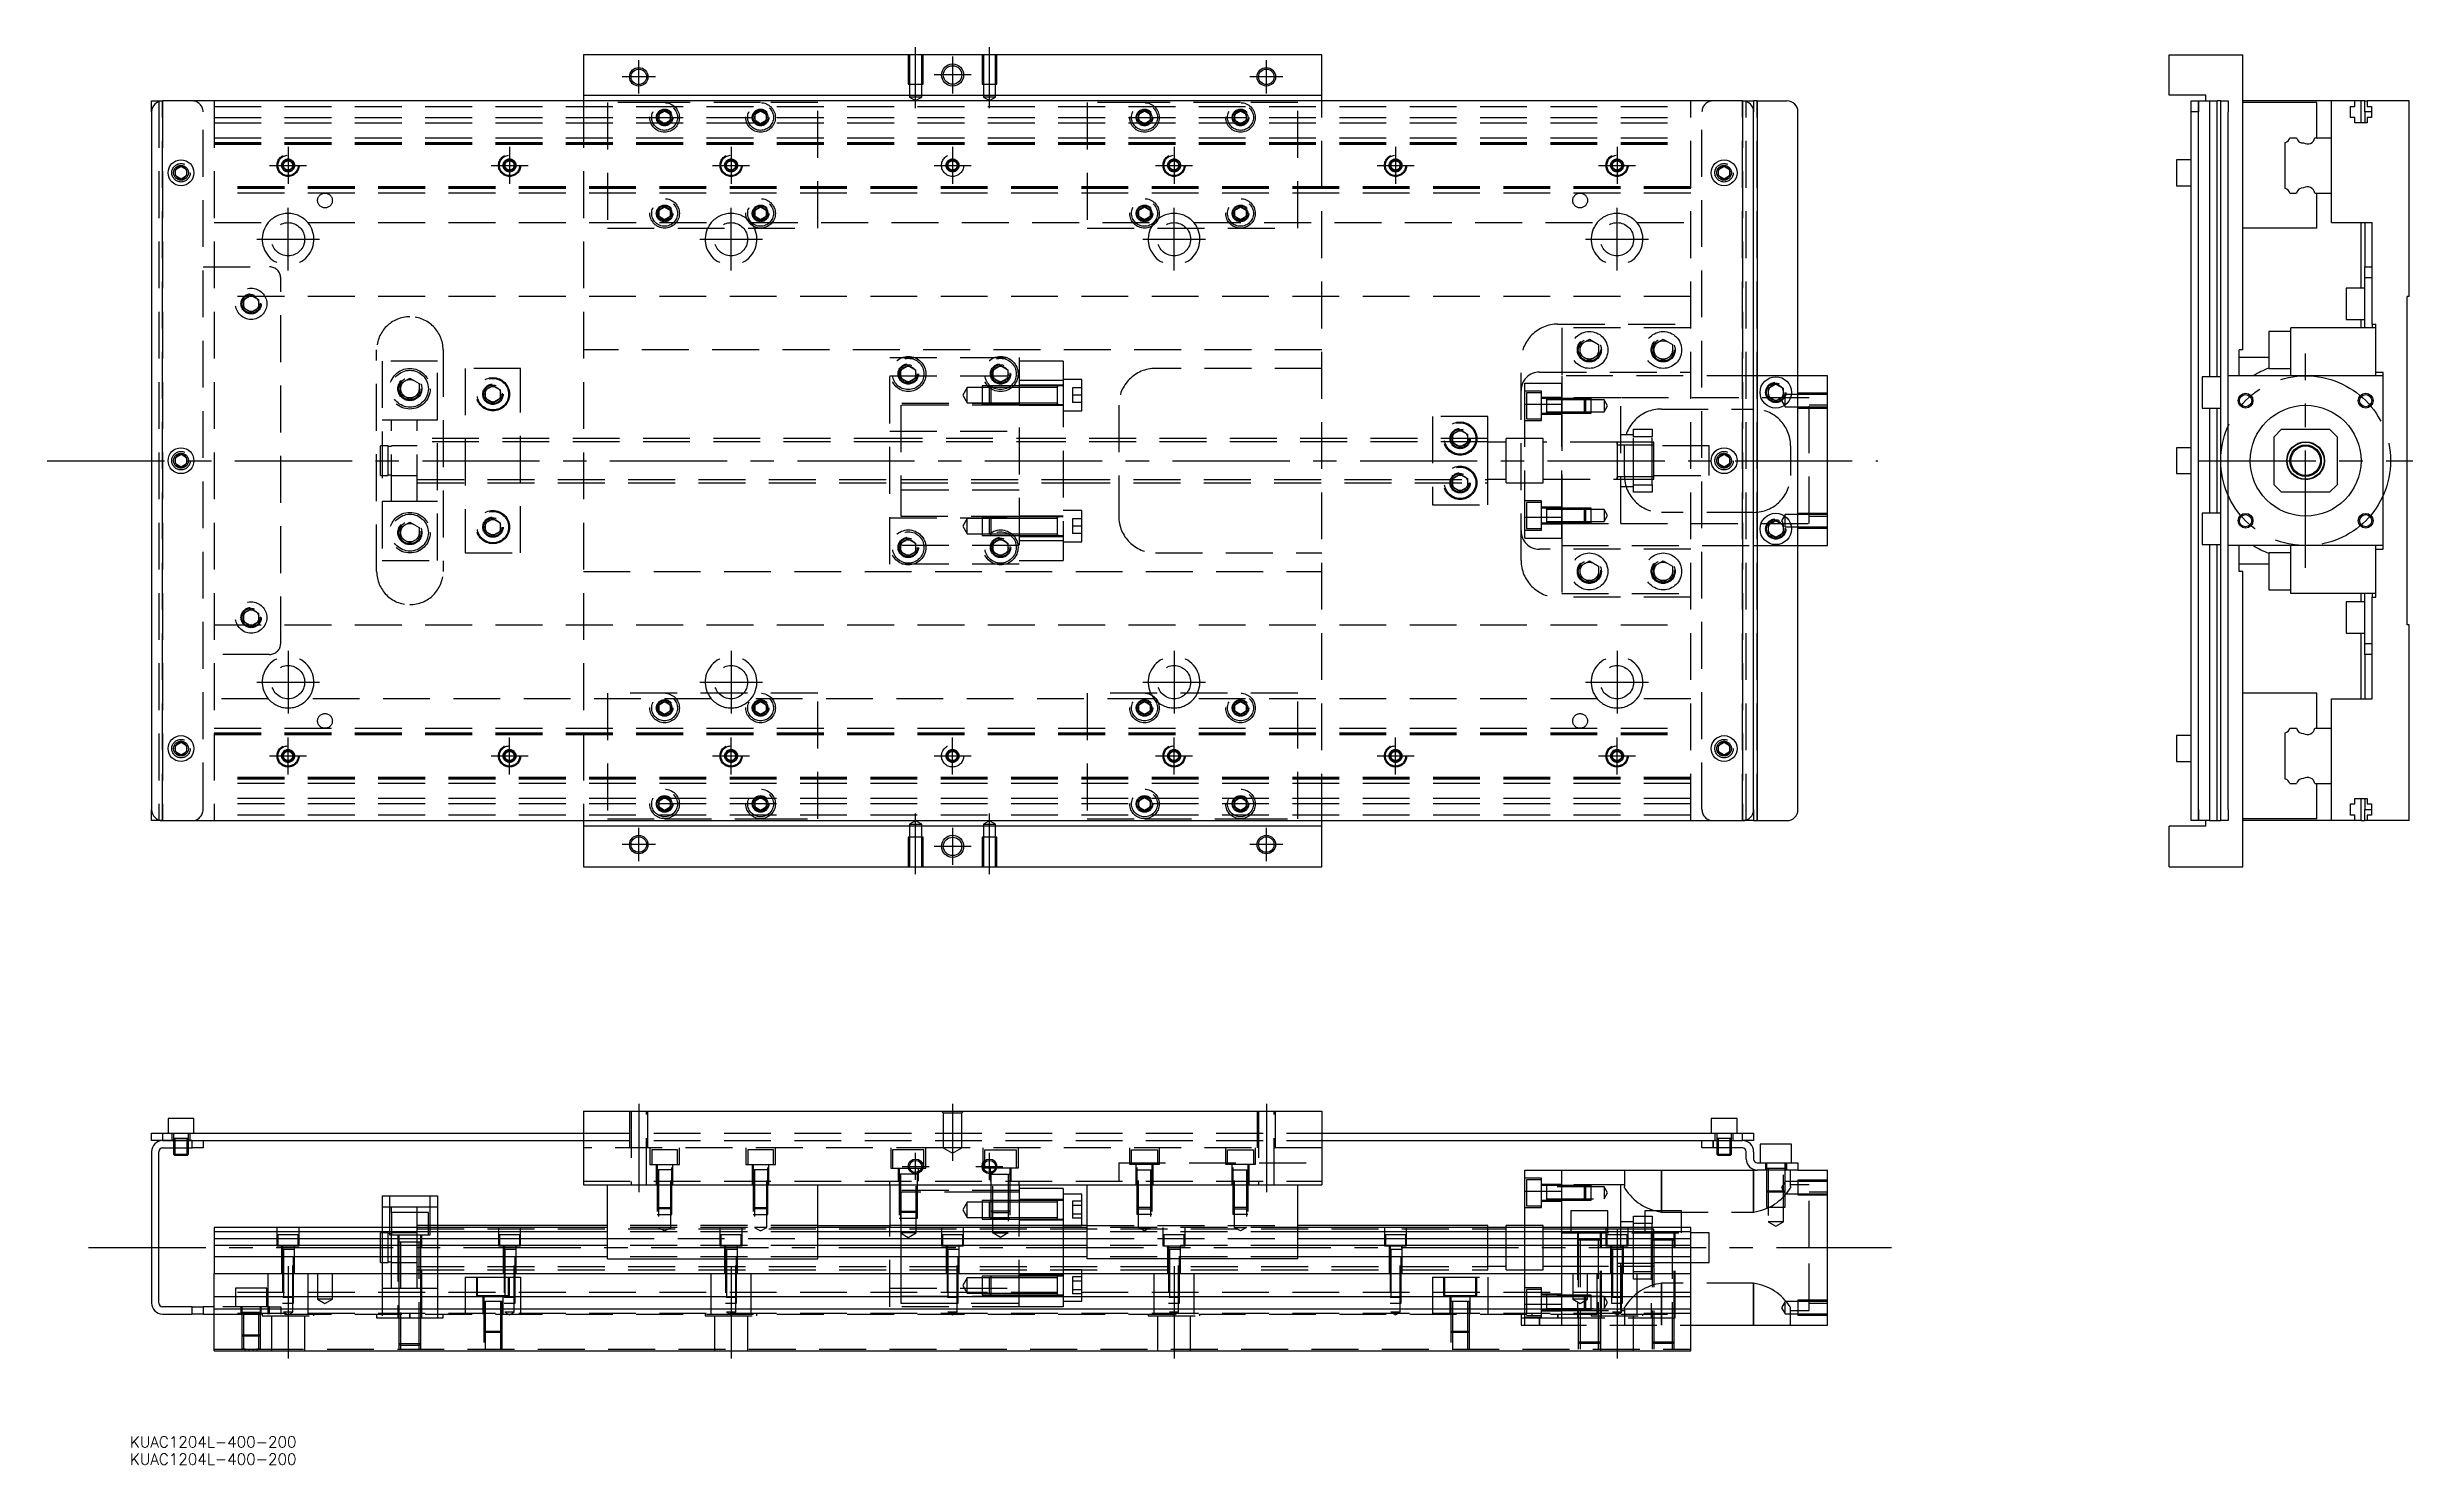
# Model space of a CAD drawing. Extents: x -28 to 613, y -272 to 112.
import ezdxf

# ---------------------------------------------------------------- set-up
doc = ezdxf.new("R2010")
doc.units = 0
doc.linetypes.add('CENTER', pattern=[50.8, 31.75, -6.35, 6.35, -6.35])
doc.linetypes.add('DASHED', pattern=[19.05, 12.7, -6.35])
doc.layers.get('0').update_dxf_attribs({"linetype": 'CONTINUOUS'})
doc.layers.add('CENTER', color=1, linetype='CENTER')
doc.styles.get("Standard").update_dxf_attribs({"font": 'txt.shx', "height": 3, "bigfont": 'bigfont.shx'})

# ---------------------------------------------------------------- blocks, each defined once
blk = doc.blocks.new('*U2')
at = {"color": 7, "linetype": 'CONTINUOUS'}
blk.add_text('KUAC1204L-400-200', height=3, dxfattribs=at).set_placement((-5.85, -267.36))
blk = doc.blocks.new('*U3')
at = {"color": 7, "linetype": 'CONTINUOUS'}
blk.add_text('KUAC1204L-400-200', height=3, dxfattribs=at).set_placement((-5.85, -272.02))

msp = doc.modelspace()

# ---------------------------------------------------------------- linework, layer by layer
at = {"color": 7, "linetype": 'CONTINUOUS'}
for p, q in [((117, 110), (117, 99)), ((317, 110), (117, 110)), ((317, 99), (317, 110)), ((546.53, 99), (546.53, 110)), ((546.53, 110), (566.53, 110)), ((566.53, 30), (566.53, 110)), ((0, 94.5), (0, 97.5)), ((0, 97.5), (3, 97.5)), ((431, 97.5), (3, 97.5)), ((117, 99), (317, 99)), ((117, 99), (117, 97.5)), ((317, 97.5), (317, 99)), ((431, 97.5), (434, 97.5)), ((434, 97.5), (434, 94.5)), ((435, 97.5), (434, 97.5)), ((435, 97.5), (435, -97.5)), ((435, 97.5), (443, 97.5)), ((556.53, 99), (546.53, 99)), ((552.53, 97.5), (554.53, 97.5)), ((552.53, 94.5), (552.53, 97.5)), ((554.53, 97.5), (557.53, 97.5)), ((554.53, 97.5), (554.53, 94.5)), ((556.53, 97.5), (556.53, 99)), ((557.53, 97.5), (557.53, 22.75)), ((557.53, 97.5), (559.53, 97.5)), ((559.53, 22.75), (559.53, 97.5)), ((560.53, 97.5), (559.53, 97.5)), ((560.53, 97.5), (562.53, 97.5)), ((560.53, 94.5), (560.53, 97.5)), ((562.53, 97.5), (562.53, 94.5)), ((590.53, 97.5), (566.53, 97.5)), ((586.53, 97), (566.53, 97)), ((586.53, 87.5), (586.53, 97)), ((590.53, 87.5), (590.53, 97.5)), ((596.83, 97.5), (590.53, 97.5)), ((598.53, 97.5), (596.83, 97.5)), ((596.83, 96), (596.83, 97.5)), ((598.53, 91.5), (598.53, 97.5)), ((599.53, 97.5), (598.53, 97.5)), ((599.53, 97.5), (600.23, 97.5)), ((599.53, 94.5), (599.53, 97.5)), ((600.23, 97.5), (600.23, 96)), ((611.53, 97.5), (600.23, 97.5)), ((611.53, 44.5), (611.53, 97.5)), ((0, 94.5), (0, -94.5)), ((434, -94.5), (434, 94.5)), ((446, -94.5), (446, 94.5)), ((554.53, 94.5), (552.53, 94.5)), ((552.53, -94.5), (552.53, 94.5)), ((554.53, -94.5), (554.53, 94.5)), ((560.53, -94.5), (560.53, 94.5)), ((562.53, 23), (562.53, 94.5)), ((595.68, 96), (596.83, 96)), ((595.68, 93), (595.68, 96)), ((596.83, 93), (595.68, 93)), ((596.83, 91.5), (596.83, 93)), ((600.23, 91.5), (596.83, 91.5)), ((601.38, 94.5), (599.53, 94.5)), ((599.53, 94.5), (599.53, 91.5)), ((600.23, 96), (601.38, 96)), ((600.23, 93), (600.23, 91.5)), ((601.38, 93), (600.23, 93)), ((601.38, 96), (601.38, 93)), ((578.03, 73.752272), (578.03, 86.247728)), ((579.282272, 87.5), (581.05668, 87.5)), ((586.007372, 87.5), (590.53, 87.5)), ((590.53, 72.5), (590.53, 87.5)), ((590.53, 72.5), (590.53, 87.5)), ((6.5, 78.866026), (8, 79.73205)), ((6.5, 77.133974), (6.5, 78.866026)), ((8, 76.26795), (6.5, 77.133974)), ((8, 79.73205), (9.5, 78.866026)), ((9.5, 77.133974), (8, 76.26795)), ((9.5, 78.866026), (9.5, 77.133974)), ((424.5, 78.866026), (426, 79.73205)), ((424.5, 77.133974), (424.5, 78.866026)), ((426, 76.26795), (424.5, 77.133974)), ((426, 79.73205), (427.5, 78.866026)), ((427.5, 77.133974), (426, 76.26795)), ((427.5, 78.866026), (427.5, 77.133974)), ((548.53, 81.5), (548.53, 78)), ((552.53, 81.5), (548.53, 81.5)), ((548.53, 78), (548.53, 74.5)), ((548.53, 74.5), (552.53, 74.5)), ((579.282272, 72.5), (581.05668, 72.5)), ((586.007372, 72.5), (590.53, 72.5)), ((586.53, 63), (586.53, 72.5)), ((590.53, 64.5), (590.53, 72.5)), ((590.53, 64.5), (601.53, 64.5)), ((598.53, 46.75), (598.53, 64.5)), ((599.53, 64.5), (599.53, 52.5)), ((601.53, 37), (601.53, 64.5)), ((586.53, 63), (566.53, 63)), ((599.53, 49.5), (599.53, 52.5)), ((599.53, 52.5), (601.53, 52.5)), ((594.53, 46.75), (594.53, 42.5)), ((599.53, 46.75), (594.53, 46.75)), ((601.53, 49.5), (599.53, 49.5)), ((599.53, 36), (599.53, 49.5)), ((594.53, 42.5), (594.53, 38.25)), ((611.53, 44.5), (611.03, 44.5)), ((611.03, -44.5), (611.03, 44.5)), ((573.53, 35), (573.53, 30)), ((579.53, 35), (573.53, 35)), ((602.53, 36), (579.53, 36)), ((579.53, 23), (579.53, 36)), ((594.53, 38.25), (599.53, 38.25)), ((598.53, 36), (598.53, 38.25)), ((601.53, 37), (602.53, 37)), ((601.53, 37), (601.53, 36)), ((602.53, 36), (602.53, 37)), ((602.53, 24), (602.53, 36)), ((602.53, 24), (602.53, 36)), ((566.53, 30), (565.53, 30)), ((565.53, 25), (565.53, 30)), ((573.53, 28), (565.53, 28)), ((573.53, 30), (573.53, 25)), ((438, 19.6547), (440, 20.809402)), ((438, 17.3453), (438, 19.6547)), ((440, 20.809402), (442, 19.6547)), ((442, 19.6547), (442, 17.3453)), ((454, 23), (446, 23)), ((454, -23), (454, 23)), ((555.53, 22.75), (555.53, 18.5)), ((560.53, 22.75), (555.53, 22.75)), ((562.53, -23), (562.53, 23)), ((604.53, 23), (562.53, 23)), ((565.53, 23), (565.53, 25)), ((573.53, 25), (579.53, 25)), ((602.53, 23), (602.53, 24)), ((602.53, 24), (604.53, 24)), ((604.53, 23), (604.53, 24)), ((604.53, -23), (604.53, 23)), ((440, 16.190598), (438, 17.3453)), ((442, 17.3453), (440, 16.190598)), ((555.53, 18.5), (555.53, 14.25)), ((555.53, 14.25), (560.53, 14.25)), ((557.53, 14.25), (557.53, -14.25)), ((559.53, -14.25), (559.53, 14.25)), ((577.03, 8.5), (575.03, 6.5)), ((575.03, -6.5), (575.03, 6.5)), ((577.03, 8.5), (590.03, 8.5)), ((592.03, 6.5), (590.03, 8.5)), ((592.03, 6.5), (592.03, -6.5)), ((6.5, 0.866026), (8, 1.73205)), ((6.5, -0.866026), (6.5, 0.866026)), ((8, 1.73205), (9.5, 0.866026)), ((9.5, 0.866026), (9.5, -0.866026)), ((424.5, 0.866026), (426, 1.73205)), ((424.5, -0.866026), (424.5, 0.866026)), ((426, 1.73205), (427.5, 0.866026)), ((427.5, 0.866026), (427.5, -0.866026)), ((548.53, 3.5), (548.53, 0)), ((552.53, 3.5), (548.53, 3.5)), ((8, -1.73205), (6.5, -0.866026)), ((9.5, -0.866026), (8, -1.73205)), ((426, -1.73205), (424.5, -0.866026)), ((427.5, -0.866026), (426, -1.73205)), ((548.53, 0), (548.53, -3.5)), ((548.53, -3.5), (552.53, -3.5)), ((575.03, -6.5), (577.03, -8.5)), ((590.03, -8.5), (577.03, -8.5)), ((590.03, -8.5), (592.03, -6.5)), ((438, -17.3453), (440, -16.190598)), ((438, -19.6547), (438, -17.3453)), ((440, -16.190598), (442, -17.3453)), ((442, -17.3453), (442, -19.6547)), ((555.53, -14.25), (555.53, -18.5)), ((560.53, -14.25), (555.53, -14.25)), ((555.53, -18.5), (555.53, -22.75)), ((440, -20.809402), (438, -19.6547)), ((442, -19.6547), (440, -20.809402)), ((446, -23), (454, -23)), ((555.53, -22.75), (560.53, -22.75)), ((557.53, -22.75), (557.53, -97.5)), ((559.53, -97.5), (559.53, -22.75)), ((604.53, -23), (562.53, -23)), ((562.53, -94.5), (562.53, -23)), ((565.53, -25), (565.53, -23)), ((565.53, -30), (565.53, -25)), ((573.53, -25), (573.53, -30)), ((579.53, -25), (573.53, -25)), ((579.53, -36), (579.53, -23)), ((602.53, -24), (602.53, -23)), ((602.53, -36), (602.53, -24)), ((602.53, -36), (602.53, -24)), ((602.53, -24), (604.53, -24)), ((604.53, -24), (604.53, -23)), ((573.53, -28), (565.53, -28)), ((566.53, -30), (565.53, -30)), ((566.53, -110), (566.53, -30)), ((573.53, -30), (573.53, -35)), ((573.53, -35), (579.53, -35)), ((602.53, -36), (579.53, -36)), ((594.53, -38.25), (594.53, -42.5)), ((599.53, -38.25), (594.53, -38.25)), ((598.53, -38.25), (598.53, -36)), ((599.53, -49.5), (599.53, -36)), ((601.53, -36), (601.53, -37)), ((601.53, -64.5), (601.53, -37)), ((601.53, -37), (602.53, -37)), ((602.53, -37), (602.53, -36)), ((594.53, -42.5), (594.53, -46.75)), ((611.53, -44.5), (611.03, -44.5)), ((611.53, -97.5), (611.53, -44.5)), ((594.53, -46.75), (599.53, -46.75)), ((598.53, -64.5), (598.53, -46.75)), ((599.53, -49.5), (601.53, -49.5)), ((599.53, -52.5), (599.53, -49.5)), ((601.53, -52.5), (599.53, -52.5)), ((599.53, -52.5), (599.53, -64.5)), ((586.53, -63), (566.53, -63)), ((586.53, -72.5), (586.53, -63)), ((590.53, -72.5), (590.53, -64.5)), ((590.53, -64.5), (601.53, -64.5)), ((6.5, -77.133974), (8, -76.26795)), ((8, -76.26795), (9.5, -77.133974)), ((424.5, -77.133974), (426, -76.26795)), ((426, -76.26795), (427.5, -77.133974)), ((548.53, -74.5), (548.53, -78)), ((552.53, -74.5), (548.53, -74.5)), ((578.03, -86.247728), (578.03, -73.752272)), ((579.282272, -72.5), (581.05668, -72.5)), ((586.007372, -72.5), (590.53, -72.5)), ((590.53, -87.5), (590.53, -72.5)), ((590.53, -87.5), (590.53, -72.5)), ((6.5, -78.866026), (6.5, -77.133974)), ((8, -79.73205), (6.5, -78.866026)), ((9.5, -78.866026), (8, -79.73205)), ((9.5, -77.133974), (9.5, -78.866026)), ((424.5, -78.866026), (424.5, -77.133974)), ((426, -79.73205), (424.5, -78.866026)), ((427.5, -78.866026), (426, -79.73205)), ((427.5, -77.133974), (427.5, -78.866026)), ((548.53, -78), (548.53, -81.5)), ((548.53, -81.5), (552.53, -81.5)), ((579.282272, -87.5), (581.05668, -87.5)), ((586.007372, -87.5), (590.53, -87.5)), ((586.53, -97), (586.53, -87.5)), ((590.53, -97.5), (590.53, -87.5)), ((0, -97.5), (0, -94.5)), ((434, -94.5), (434, -97.5)), ((552.53, -97.5), (552.53, -94.5)), ((554.53, -94.5), (554.53, -97.5)), ((560.53, -97.5), (560.53, -94.5)), ((562.53, -94.5), (562.53, -97.5)), ((595.68, -93), (596.83, -93)), ((595.68, -96), (595.68, -93)), ((596.83, -96), (595.68, -96)), ((596.83, -91.5), (600.23, -91.5)), ((596.83, -93), (596.83, -91.5)), ((596.83, -97.5), (596.83, -96)), ((598.53, -97.5), (598.53, -91.5)), ((599.53, -91.5), (599.53, -94.5)), ((599.53, -94.5), (601.38, -94.5)), ((599.53, -97.5), (599.53, -94.5)), ((600.23, -91.5), (600.23, -93)), ((600.23, -93), (601.38, -93)), ((600.23, -96), (600.23, -97.5)), ((601.38, -96), (600.23, -96)), ((601.38, -93), (601.38, -96)), ((3, -97.5), (0, -97.5)), ((3, -97.5), (431, -97.5)), ((117, -97.5), (117, -99)), ((117, -99), (117, -110)), ((317, -99), (117, -99)), ((317, -99), (317, -97.5)), ((317, -110), (317, -99)), ((434, -97.5), (431, -97.5)), ((434, -97.5), (435, -97.5)), ((435, -97.5), (443, -97.5)), ((546.53, -110), (546.53, -99)), ((556.53, -99), (546.53, -99)), ((554.53, -97.5), (552.53, -97.5)), ((557.53, -97.5), (554.53, -97.5)), ((556.53, -99), (556.53, -97.5)), ((557.53, -97.5), (559.53, -97.5)), ((559.53, -97.5), (560.53, -97.5)), ((562.53, -97.5), (560.53, -97.5)), ((586.53, -97), (566.53, -97)), ((590.53, -97.5), (566.53, -97.5)), ((596.83, -97.5), (590.53, -97.5)), ((598.53, -97.5), (596.83, -97.5)), ((598.53, -97.5), (599.53, -97.5)), ((600.23, -97.5), (599.53, -97.5)), ((611.53, -97.5), (600.23, -97.5)), ((117, -110), (317, -110)), ((546.53, -110), (566.53, -110)), ((11.5, -178.21), (4.5, -178.21)), ((4.5, -178.21), (4.5, -182.21)), ((11.5, -182.21), (11.5, -178.21)), ((117, -176.21), (117, -196.21)), ((117, -176.21), (317, -176.21)), ((317, -176.21), (317, -196.21)), ((429.5, -178.21), (422.5, -178.21)), ((422.5, -178.21), (422.5, -182.21)), ((429.5, -182.21), (429.5, -178.21)), ((0, -184.21), (0, -182.21)), ((0, -182.21), (3, -182.21)), ((3, -184.21), (0, -184.21)), ((3, -182.21), (3, -184.21)), ((3, -182.21), (117, -182.21)), ((3, -184.21), (11, -184.21)), ((11, -184.21), (3, -184.21)), ((11, -184.21), (117, -184.21)), ((11, -186.21), (11, -184.21)), ((14, -184.21), (14, -186.21)), ((317, -182.21), (431, -182.21)), ((317, -184.21), (423, -184.21)), ((420, -186.21), (420, -184.21)), ((423, -184.21), (431, -184.21)), ((423, -184.21), (431, -184.21)), ((431, -184.21), (431, -182.21)), ((431, -182.21), (434, -182.21)), ((434, -184.21), (431, -184.21)), ((434, -182.21), (434, -184.21)), ((444.25, -185.21), (435.75, -185.21)), ((435.75, -185.21), (435.75, -190.21)), ((444.25, -190.21), (444.25, -185.21)), ((0, -187.21), (0, -228.21)), ((2, -228.21), (2, -187.21)), ((3, -186.21), (11, -186.21)), ((6, -186.21), (6, -187.86)), ((6, -187.86), (10, -187.86)), ((6, -187.86), (6.35, -188.21)), ((6.35, -186.21), (6.35, -188.21)), ((9.65, -188.21), (6.35, -188.21)), ((9.65, -188.21), (9.65, -186.21)), ((9.65, -188.21), (10, -187.86)), ((10, -187.86), (10, -186.21)), ((14, -186.21), (11, -186.21)), ((372, -197.88029), (372, -192.21)), ((372, -192.21), (382, -192.21)), ((382, -192.21), (435, -192.21)), ((382, -207.71), (382, -192.21)), ((423, -186.21), (420, -186.21)), ((431, -186.21), (423, -186.21)), ((424, -186.21), (424, -187.86)), ((424, -187.86), (428, -187.86)), ((424, -187.86), (424.35, -188.21)), ((424.35, -186.21), (424.35, -188.21)), ((427.65, -188.21), (424.35, -188.21)), ((427.65, -188.21), (427.65, -186.21)), ((427.65, -188.21), (428, -187.86)), ((428, -187.86), (428, -186.21)), ((432, -189.21), (432, -187.21)), ((434, -187.21), (434, -189.21)), ((435, -190.21), (443, -190.21)), ((443, -192.21), (435, -192.21)), ((443, -192.21), (443, -190.21)), ((443, -190.21), (446, -190.21)), ((446, -192.21), (443, -192.21)), ((446, -190.21), (446, -192.21)), ((446, -192.21), (454, -192.21)), ((454, -234.21), (454, -192.21)), ((117, -196.21), (317, -196.21)), ((123.5, -216.21), (123.5, -196.21)), ((180.5, -216.21), (180.5, -196.21)), ((200, -196.21), (200, -207.71)), ((235, -196.21), (235, -207.71)), ((247, -197.21), (235, -197.21)), ((247, -197.21), (247, -207.71)), ((253.5, -216.21), (253.5, -196.21)), ((310.5, -216.21), (310.5, -196.21)), ((372, -197.88029), (382, -197.88029)), ((372, -207.71), (372, -197.88029)), ((62.5, -199.21), (62.5, -207.71)), ((62.5, -199.21), (77.5, -199.21)), ((77.5, -199.21), (77.5, -207.71)), ((252, -198.71), (247, -198.71)), ((249.5, -200.650598), (249.5, -201.8053)), ((252, -200.650598), (249.5, -200.650598)), ((252, -201.8053), (249.5, -201.8053)), ((249.5, -201.8053), (249.5, -204.1147)), ((252, -204.1147), (249.5, -204.1147)), ((249.5, -204.1147), (249.5, -205.269402)), ((252, -207.21), (252, -198.71)), ((394.5, -203.21), (384.5, -203.21)), ((384.5, -203.21), (384.5, -207.71)), ((394.5, -207.71), (394.5, -203.21)), ((414.5, -203.21), (404.5, -203.21)), ((404.5, -203.21), (404.5, -207.71)), ((414.5, -207.71), (414.5, -203.21)), ((123.5, -207.71), (17, -207.71)), ((17, -207.71), (17, -208.962272)), ((123.5, -208.962272), (17, -208.962272)), ((17, -208.962272), (17, -210.73668)), ((17, -210.73668), (123.5, -210.73668)), ((17, -210.73668), (17, -212.633076)), ((123.5, -207.21), (77.5, -207.21)), ((180.5, -207.21), (200, -207.21)), ((253.5, -207.71), (180.5, -207.71)), ((253.5, -208.962272), (180.5, -208.962272)), ((180.5, -210.73668), (253.5, -210.73668)), ((253.5, -207.21), (247, -207.21)), ((247, -207.21), (252, -207.21)), ((252, -205.269402), (249.5, -205.269402)), ((362, -207.21), (310.5, -207.21)), ((417, -207.71), (310.5, -207.71)), ((417, -208.962272), (310.5, -208.962272)), ((310.5, -210.73668), (417, -210.73668)), ((362, -207.71), (362, -207.21)), ((367, -207.71), (367, -207.21)), ((372, -207.21), (367, -207.21)), ((397, -208.209994), (397, -218.210006)), ((398, -208.96), (397, -208.96)), ((397, -211.01), (397, -212.71)), ((401.5, -208.96), (398, -208.96)), ((404.5, -208.96), (401.5, -208.96)), ((406.5, -208.96), (404.5, -208.96)), ((407, -208.96), (406.5, -208.96)), ((417, -241.21), (417, -207.71)), ((17, -212.633076), (17, -215.687372)), ((123.5, -212.633076), (17, -212.633076)), ((17, -215.687372), (17, -220.21)), ((123.5, -215.687372), (17, -215.687372)), ((123.5, -216.21), (180.5, -216.21)), ((253.5, -212.633076), (180.5, -212.633076)), ((253.5, -215.687372), (180.5, -215.687372)), ((310.5, -216.21), (253.5, -216.21)), ((417, -212.633076), (310.5, -212.633076)), ((417, -215.687372), (310.5, -215.687372)), ((397, -212.71), (397, -217.46)), ((397, -213.21), (397, -218.210006)), ((397, -217.46), (407, -217.46)), ((17, -226.51), (17, -220.21)), ((17, -220.21), (417, -220.21)), ((11, -229.21), (3, -229.21)), ((11, -231.21), (11, -229.21)), ((11, -229.21), (14, -229.21)), ((14, -229.21), (14, -231.21)), ((17, -229.21), (14, -229.21)), ((417, -226.51), (17, -226.51)), ((17, -229.91), (17, -226.51)), ((17, -241.21), (17, -229.91)), ((417, -229.91), (17, -229.91)), ((395.75, -226.51), (395.75, -226.71)), ((3, -231.21), (11, -231.21)), ((14, -231.21), (11, -231.21)), ((14, -231.21), (17, -231.21)), ((417, -234.21), (454, -234.21)), ((17, -241.21), (417, -241.21))]:
    msp.add_line(p, q, dxfattribs=at)
at = {"color": 3, "linetype": 'DASHED'}
for p, q in [((205.000006, 110), (205.000006, 102)), ((205.35, 110), (205.35, 102)), ((208.65, 102), (208.65, 110)), ((208.999994, 102), (208.999994, 110)), ((225.000006, 110), (225.000006, 102)), ((225.35, 110), (225.35, 102)), ((228.65, 102), (228.65, 110)), ((228.999994, 102), (228.999994, 110)), ((2, 97.5), (2, -97.5)), ((3, 97.5), (3, -97.5)), ((3, -97.5), (3, 97.5)), ((3, -97.5), (3, 97.5)), ((3, 97.5), (3, -97.5)), ((17, 97.5), (17, -97.5)), ((117, 97.5), (117, -97.5)), ((139, 97), (123.5, 97)), ((123.5, 97), (123.5, 63)), ((165, 97), (139, 97)), ((180.5, 97), (165, 97)), ((180.5, 63), (180.5, 97)), ((205.000006, 102), (208.999994, 102)), ((205.35, 102), (205.35, 98.5)), ((208.65, 98.5), (205.35, 98.5)), ((205.35, 98.5), (207, 97.547372)), ((207, 97.547372), (208.65, 98.5)), ((208.65, 98.5), (208.65, 102)), ((225.000006, 102), (228.999994, 102)), ((225.35, 102), (225.35, 98.5)), ((228.65, 98.5), (225.35, 98.5)), ((225.35, 98.5), (227, 97.547372)), ((227, 97.547372), (228.65, 98.5)), ((228.65, 98.5), (228.65, 102)), ((253.5, 97), (253.5, 63)), ((269, 97), (253.5, 97)), ((295, 97), (269, 97)), ((310.5, 97), (295, 97)), ((310.5, 63), (310.5, 97)), ((317, -97.5), (317, 97.5)), ((417, -97.5), (417, 97.5)), ((431, -97.5), (431, 97.5)), ((431, 97.5), (431, -97.5)), ((432, -97.5), (432, 97.5)), ((435, -97.5), (435, 97.5)), ((554.53, 94.5), (554.53, 97.5)), ((14, -94.5), (14, 94.5)), ((17, 96), (417, 96)), ((17, 93), (417, 93)), ((17, 91.5), (417, 91.5)), ((137, 93), (137.030168, 93.346066)), ((137.5, 93.866026), (139, 94.73205)), ((137.5, 92.133974), (137.5, 93.866026)), ((139, 91.26795), (137.5, 92.133974)), ((139, 94.73205), (140.5, 93.866026)), ((140.5, 92.133974), (139, 91.26795)), ((140.5, 93.866026), (140.5, 92.133974)), ((163, 93), (163.023172, 93.30356)), ((163.5, 93.866026), (165, 94.73205)), ((163.5, 92.133974), (163.5, 93.866026)), ((165, 91.26795), (163.5, 92.133974)), ((165, 94.73205), (166.5, 93.866026)), ((166.5, 92.133974), (165, 91.26795)), ((166.5, 93.866026), (166.5, 92.133974)), ((267.5, 93.866026), (269, 94.73205)), ((267.5, 92.133974), (267.5, 93.866026)), ((269, 91.26795), (267.5, 92.133974)), ((269, 94.73205), (270.5, 93.866026)), ((270.5, 92.133974), (269, 91.26795)), ((270.5, 93.866026), (270.5, 92.133974)), ((270.973226, 93.326156), (271, 93)), ((293.5, 93.866026), (295, 94.73205)), ((293.5, 92.133974), (293.5, 93.866026)), ((295, 91.26795), (293.5, 92.133974)), ((295, 94.73205), (296.5, 93.866026)), ((296.5, 92.133974), (295, 91.26795)), ((296.5, 93.866026), (296.5, 92.133974)), ((296.973226, 93.326156), (297, 93)), ((420, -94.5), (420, 94.5)), ((17, 87.5), (417, 87.5)), ((17, 86.247728), (417, 86.247728)), ((17, 86.1147), (417, 86.1147)), ((17, 86.1), (417, 86.1)), ((17, 85.8), (417, 85.8)), ((6, 78), (6.030168, 78.346066)), ((35.75, 80.721688), (37, 81.443376)), ((35.75, 79.278312), (35.75, 80.721688)), ((37, 78.556624), (35.75, 79.278312)), ((37, 81.443376), (38.25, 80.721688)), ((38.25, 79.278312), (37, 78.556624)), ((38.25, 80.721688), (38.25, 79.278312)), ((38.477374, 80.25955), (38.5, 80)), ((95.5, 80), (95.516134, 80.21941)), ((95.75, 80.721688), (97, 81.443376)), ((95.75, 79.278312), (95.75, 80.721688)), ((97, 78.556624), (95.75, 79.278312)), ((97, 81.443376), (98.25, 80.721688)), ((98.25, 79.278312), (97, 78.556624)), ((98.25, 80.721688), (98.25, 79.278312)), ((155.5, 80), (155.516134, 80.21941)), ((155.75, 80.721688), (157, 81.443376)), ((155.75, 79.278312), (155.75, 80.721688)), ((157, 78.556624), (155.75, 79.278312)), ((157, 81.443376), (158.25, 80.721688)), ((158.25, 79.278312), (157, 78.556624)), ((158.25, 80.721688), (158.25, 79.278312)), ((275.75, 80.721688), (277, 81.443376)), ((275.75, 79.278312), (275.75, 80.721688)), ((277, 78.556624), (275.75, 79.278312)), ((277, 81.443376), (278.25, 80.721688)), ((278.25, 79.278312), (277, 78.556624)), ((278.25, 80.721688), (278.25, 79.278312)), ((278.477374, 80.25955), (278.5, 80)), ((335.75, 80.721688), (337, 81.443376)), ((335.75, 79.278312), (335.75, 80.721688)), ((337, 78.556624), (335.75, 79.278312)), ((337, 81.443376), (338.25, 80.721688)), ((338.25, 79.278312), (337, 78.556624)), ((338.25, 80.721688), (338.25, 79.278312)), ((338.477374, 80.25955), (338.5, 80)), ((395.75, 80.721688), (397, 81.443376)), ((395.75, 79.278312), (395.75, 80.721688)), ((397, 78.556624), (395.75, 79.278312)), ((397, 81.443376), (398.25, 80.721688)), ((398.25, 79.278312), (397, 78.556624)), ((398.25, 80.721688), (398.25, 79.278312)), ((398.477374, 80.25955), (398.5, 80)), ((427.973226, 78.326156), (428, 78)), ((417, 74.2), (17, 74.2)), ((417, 73.9), (17, 73.9)), ((417, 73.8853), (17, 73.8853)), ((417, 73.752272), (17, 73.752272)), ((417, 72.5), (17, 72.5)), ((17, 64.5), (31.638098, 64.5)), ((42.361902, 64.5), (151.638097, 64.5)), ((137.5, 67.866026), (139, 68.73205)), ((137.5, 66.133974), (137.5, 67.866026)), ((139, 65.26795), (137.5, 66.133974)), ((139, 68.73205), (140.5, 67.866026)), ((140.5, 66.133974), (139, 65.26795)), ((140.5, 67.866026), (140.5, 66.133974)), ((140.973226, 67.326156), (141, 67)), ((162.361903, 64.5), (271.638097, 64.5)), ((163.5, 67.866026), (165, 68.73205)), ((163.5, 66.133974), (163.5, 67.866026)), ((165, 65.26795), (163.5, 66.133974)), ((165, 68.73205), (166.5, 67.866026)), ((166.5, 66.133974), (165, 65.26795)), ((166.5, 67.866026), (166.5, 66.133974)), ((166.973226, 67.326156), (167, 67)), ((267, 67), (267.023172, 67.30356)), ((267.5, 67.866026), (269, 68.73205)), ((267.5, 66.133974), (267.5, 67.866026)), ((269, 65.26795), (267.5, 66.133974)), ((269, 68.73205), (270.5, 67.866026)), ((270.5, 66.133974), (269, 65.26795)), ((270.5, 67.866026), (270.5, 66.133974)), ((282.361903, 64.5), (391.638098, 64.5)), ((293, 67), (293.030168, 67.346066)), ((293.5, 67.866026), (295, 68.73205)), ((293.5, 66.133974), (293.5, 67.866026)), ((295, 65.26795), (293.5, 66.133974)), ((295, 68.73205), (296.5, 67.866026)), ((296.5, 66.133974), (295, 65.26795)), ((296.5, 67.866026), (296.5, 66.133974)), ((402.361902, 64.5), (417, 64.5)), ((123.5, 63), (180.5, 63)), ((253.5, 63), (310.5, 63)), ((14, 52.5), (32, 52.5)), ((35, -49.5), (35, 49.5)), ((417, 44.5), (17, 44.5)), ((25, 43.6547), (27, 44.809402)), ((25, 41.3453), (25, 43.6547)), ((27, 40.190598), (25, 41.3453)), ((27, 44.809402), (29, 43.6547)), ((29, 41.3453), (27, 40.190598)), ((29, 43.6547), (29, 41.3453)), ((29.483582, 42.786038), (29.5, 42.5)), ((381, 37), (417, 37)), ((417, 36), (382, 36)), ((382, 36), (382, 23)), ((387, 31.443376), (389.5, 32.886752)), ((389.5, 32.886752), (392, 31.443376)), ((407, 31.443376), (409.5, 32.886752)), ((409.5, 32.886752), (412, 31.443376)), ((417, 36), (417, 37)), ((61, -30), (61, 30)), ((77.5, 27), (62.5, 27)), ((62.5, 27), (62.5, -27)), ((77.5, -27), (77.5, 27)), ((79, 30), (79, -30)), ((317, 30), (117, 30)), ((200, 28), (235, 28)), ((200, -28), (200, 28)), ((203, 24.6547), (205, 25.809402)), ((205, 25.809402), (207, 24.6547)), ((228, 24.6547), (230, 25.809402)), ((230, 25.809402), (232, 24.6547)), ((235, 28), (235, -28)), ((247, 27), (235, 27)), ((247, 27), (247, 21.748564)), ((371, -27), (371, 27)), ((386.5, 30), (386.520026, 30.346056)), ((387, 28.556624), (387, 31.443376)), ((389.5, 27.113248), (387, 28.556624)), ((392, 28.556624), (389.5, 27.113248)), ((392, 31.443376), (392, 28.556624)), ((406.5, 30), (406.520026, 30.346056)), ((407, 28.556624), (407, 31.443376)), ((409.5, 27.113248), (407, 28.556624)), ((412, 28.556624), (409.5, 27.113248)), ((412, 31.443376), (412, 28.556624)), ((67, 19.5), (67.020026, 19.846056)), ((67.5, 20.943376), (70, 22.386752)), ((67.5, 18.056624), (67.5, 20.943376)), ((70, 22.386752), (72.5, 20.943376)), ((72.5, 20.943376), (72.5, 18.056624)), ((100, 25), (85, 25)), ((85, 25), (85, -25)), ((90.5, 19.1547), (92.5, 20.309402)), ((92.5, 20.309402), (94.5, 19.1547)), ((100, -25), (100, 25)), ((200, 23), (235, 23)), ((202.5, 23.5), (202.518502, 23.803588)), ((203, 22.3453), (203, 24.6547)), ((205, 21.190598), (203, 22.3453)), ((207, 22.3453), (205, 21.190598)), ((207, 24.6547), (207, 22.3453)), ((221, 19.85352), (219.787564, 17.75352)), ((221, 15.65352), (221, 19.85352)), ((225, 19.85352), (221, 19.85352)), ((225, 20.253516), (225, 15.253526)), ((227.39998, 20.253516), (225, 20.253516)), ((226.99998, 19.85352), (225, 19.85352)), ((227.4, 20.25352), (227, 19.85352)), ((227, 15.65352), (227, 19.85352)), ((235, 19.85352), (227, 19.85352)), ((227.4, 20.25352), (227.4, 15.25352)), ((235, 20.25352), (227.4, 20.25352)), ((235, 20.253516), (227.4, 20.253516)), ((228, 22.3453), (228, 24.6547)), ((230, 21.190598), (228, 22.3453)), ((232, 22.3453), (230, 21.190598)), ((232, 24.6547), (232, 22.3453)), ((232.483582, 23.786038), (232.5, 23.5)), ((247, 21.748564), (235, 21.748564)), ((247, 20.50352), (235, 20.50352)), ((245.405, 20.25352), (235.00002, 20.25352)), ((245.4, 19.85352), (235.00002, 19.85352)), ((247, 20.25352), (245.395, 20.25352)), ((245.4, 15.254372), (245.4, 20.253526)), ((245.4, 19.996122), (245.4, 20.25352)), ((245.4, 20.25352), (245.4, 19.996072)), ((245.4, 15.51097), (245.4, 19.996122)), ((252, 22.00352), (247, 22.00352)), ((247, 21.748564), (247, -21.748564)), ((249.5, 19.75352), (249.5, 17.75352)), ((252, 19.75352), (249.5, 19.75352)), ((252, 13.50352), (252, 22.00352)), ((317, 25), (272, 25)), ((372, 21), (382, 21)), ((372, 15.32971), (372, 21)), ((376, 24), (417, 24)), ((434, 23), (382, 23)), ((382, 23), (382, 15.32971)), ((382, 15.32971), (382, 21)), ((446, 23), (434, 23)), ((70, 16.613248), (67.5, 18.056624)), ((72.5, 18.056624), (70, 16.613248)), ((90.5, 16.8453), (90.5, 19.1547)), ((92.5, 15.690598), (90.5, 16.8453)), ((94.5, 16.8453), (92.5, 15.690598)), ((94.5, 19.1547), (94.5, 16.8453)), ((94.983582, 18.286038), (95, 18)), ((235, 15.5), (200, 15.5)), ((203, 15), (203, -15)), ((235, 15), (203, 15)), ((219.787564, 17.75352), (221, 15.65352)), ((221, 15.65352), (225, 15.65352)), ((225, 15.65352), (226.99998, 15.65352)), ((225, 15.253526), (227.39998, 15.253526)), ((227, 15.65352), (235, 15.65352)), ((227, 15.65352), (227.4, 15.25352)), ((227, 15.65352), (235, 15.65352)), ((227.4, 15.253526), (235, 15.253526)), ((227.4, 15.25352), (235, 15.25352)), ((235, 15.00352), (247, 15.00352)), ((235.00002, 15.65352), (245.4, 15.65352)), ((235.00002, 15.25352), (245.405, 15.25352)), ((245.395, 15.25352), (247, 15.25352)), ((245.4, 15.510988), (245.4, 15.25352)), ((245.4, 15.25352), (245.4, 15.51097)), ((245.4, 15.253516), (245.4, 15.254372)), ((247, 13.50352), (252, 13.50352)), ((249.5, 17.75352), (249.5, 15.75352)), ((252, 17.75352), (249.5, 17.75352)), ((252, 15.75352), (249.5, 15.75352)), ((262, 15), (262, -15)), ((376.5, 18.849242), (372, 18.849242)), ((372, -15.32971), (372, 15.32971)), ((372, 15.32971), (382, 15.32971)), ((372.5, 18.349242), (372.5, 11.349242)), ((376.5, 18.349242), (372.5, 18.349242)), ((376.5, 10.849242), (376.5, 18.849242)), ((382, 17.099242), (376.5, 17.099242)), ((377.905, 16.849242), (376.5, 16.849242)), ((376.5, 12.849242), (377.905, 12.849242)), ((382, 16.849242), (377.895, 16.849242)), ((377.895, 12.849242), (382, 12.849242)), ((377.9, 16.849248), (377.9, 12.849238)), ((377.9, 16.849248), (377.9, 12.849238)), ((377.9, 16.849248), (377.9, 12.849238)), ((377.9, 16.849242), (377.9, 16.63278)), ((377.9, 16.632534), (377.9, 16.849242)), ((377.9, 16.63278), (377.9, 13.065704)), ((382, 16.499242), (377.9, 16.499242)), ((377.9, 13.199242), (382, 13.199242)), ((377.9, 12.849242), (377.9, 13.06591)), ((377.9, 13.065704), (377.9, 12.849242)), ((398, 17), (382, 17)), ((398, 17), (382, 17)), ((388.15, 16.849242), (382, 16.849242)), ((388.15, 16.849238), (382, 16.849238)), ((388.5, 16.499242), (382, 16.499242)), ((388.5, 16.499242), (382, 16.499242)), ((382, 15.32971), (382, -15.32971)), ((382, -15.32971), (382, 15.32971)), ((382, 13.199242), (388.5, 13.199242)), ((382, 13.199242), (388.5, 13.199242)), ((382, 12.849248), (388.15, 12.849248)), ((382, 12.849242), (388.15, 12.849242)), ((388.15, 12.849242), (388.15, 16.849242)), ((388.5, 16.499242), (388.15, 16.849242)), ((390, 16.849238), (388.15, 16.849238)), ((388.15, 12.849242), (388.5, 13.199242)), ((388.15, 12.849248), (390, 12.849248)), ((388.5, 16.499242), (388.5, 13.199242)), ((390, 16.499242), (388.5, 16.499242)), ((388.5, 13.199242), (390, 13.199242)), ((390, 12.849248), (390, 16.849238)), ((393.5, 16.499242), (390, 16.499242)), ((390, 13.199242), (393.5, 13.199242)), ((393.5, 16.499242), (393.5, 14.849242)), ((394.452628, 14.849242), (393.5, 16.499242)), ((393.5, 14.849242), (393.5, 13.199242)), ((393.5, 13.199242), (394.452628, 14.849242)), ((398, -17), (398, 17)), ((449, 17), (398, 17)), ((409, 14), (434, 14)), ((437.5, 18.5), (437.52689, 18.865682)), ((441.90257, 16.878676), (441.547372, 16.263456)), ((441.547372, 16.263456), (442.5, 14.613456)), ((442.5, 17.913456), (442.355836, 17.663756)), ((442.5, 14.613456), (442.5, 17.913456)), ((446, 17.913456), (442.5, 17.913456)), ((442.5, 14.613456), (446, 14.613456)), ((454, 18.26345), (446, 18.26345)), ((454, 17.913456), (446, 17.913456)), ((446, 14.613456), (454, 14.613456)), ((446, 14.26346), (454, 14.26346)), ((449, -17), (449, 17)), ((454, 15), (449, 15)), ((65, 11), (62.5, 11)), ((65, -11), (65, 11)), ((72, 11), (65, 11)), ((72, 11), (65, 11)), ((72, -11), (72, 11)), ((77.5, 11), (72, 11)), ((200, 8), (235, 8)), ((347, 12), (347, -12)), ((362, 12), (347, 12)), ((352.5, 7.1547), (354.5, 8.309402)), ((352.5, 4.8453), (352.5, 7.1547)), ((354.5, 8.309402), (356.5, 7.1547)), ((356.5, 7.1547), (356.5, 4.8453)), ((362, 6), (362, 12)), ((372, 10.849242), (376.5, 10.849242)), ((372.5, 11.349242), (376.5, 11.349242)), ((376.5, 12.599242), (382, 12.599242)), ((401.5, 7), (398, 7)), ((401.5, 8.5), (406.5, 8.5)), ((401.5, 6.5), (401.5, 8.5)), ((406.5, 6.5), (401.5, 6.5)), ((401.5, -6.5), (401.5, 6.5)), ((406.5, 8.5), (406.5, 6.5)), ((406.5, -6.5), (406.5, 6.5)), ((9.973226, 0.326156), (10, 0)), ((62, -4), (62, 4)), ((64.1, 4), (62, 4)), ((64.1, -4), (64.1, 4)), ((65, 3.8), (64.1, 3.8)), ((72, 4), (65, 4)), ((72, 4), (65, 4)), ((203, 6), (72, 6)), ((203, 5.125), (72, 5.125)), ((247, 6), (203, 6)), ((247, 5.999994), (203, 5.999994)), ((247, 5.125), (203, 5.125)), ((247, 5.125), (203, 5.125)), ((362, 6), (247, 6)), ((362, 5.125), (247, 5.125)), ((352, 6), (352.018502, 6.303588)), ((354.5, 3.690598), (352.5, 4.8453)), ((356.5, 4.8453), (354.5, 3.690598)), ((362, -6), (362, 6)), ((367, 5), (362, 5)), ((367, -6), (367, 6)), ((372, 6), (367, 6)), ((377, 6), (372, 6)), ((377, 6), (372, 6)), ((377, -6), (377, 6)), ((377, -6), (377, 6)), ((397.005, 5), (377, 5)), ((396.995, 5), (377, 5)), ((406.5, 5), (396.995, 5)), ((397.005, 5), (396.995, 5)), ((397, 5.000006), (397, -5.000006)), ((397, 5.000006), (397, -5.000006)), ((397, 4.43509), (397, 5)), ((397, 5), (397, 4.435078)), ((397, 4.435078), (397, -4.43509)), ((407, 4.25), (397, 4.25)), ((406.5, 5), (397.005, 5)), ((399, -4), (399, 4)), ((407, 5), (406.5, 5)), ((407, -5), (407, 5)), ((422, 4), (407, 4)), ((422, -4), (422, 4)), ((424, 0), (424.023172, 0.30356)), ((444, 4), (444, -4)), ((62, -4), (64.1, -4)), ((64.1, -3.8), (65, -3.8)), ((65, -4), (72, -4)), ((65, -4), (72, -4)), ((72, -5.125), (203, -5.125)), ((72, -6), (203, -6)), ((203, -5.125), (247, -5.125)), ((203, -5.125), (247, -5.125)), ((203, -5.999994), (247, -5.999994)), ((203, -6), (247, -6)), ((247, -5.125), (362, -5.125)), ((247, -6), (362, -6)), ((352, -6), (352.018502, -5.696412)), ((352.5, -4.8453), (354.5, -3.690598)), ((352.5, -7.1547), (352.5, -4.8453)), ((354.5, -3.690598), (356.5, -4.8453)), ((356.5, -4.8453), (356.5, -7.1547)), ((362, -5), (367, -5)), ((362, -12), (362, -6)), ((367, -6), (372, -6)), ((372, -6), (377, -6)), ((372, -6), (377, -6)), ((377, -5), (397.005, -5)), ((377, -5), (396.995, -5)), ((396.995, -5), (406.5, -5)), ((396.995, -5), (397.005, -5)), ((397, -4.25), (407, -4.25)), ((397, -5), (397, -4.435078)), ((397, -4.43509), (397, -5)), ((397.005, -5), (406.5, -5)), ((406.5, -5), (407, -5)), ((407, -4), (422, -4)), ((583.53, -5), (584.137178, -4.962996)), ((62.5, -11), (65, -11)), ((65, -11), (72, -11)), ((65, -11), (72, -11)), ((72, -11), (77.5, -11)), ((235, -8), (200, -8)), ((347, -12), (362, -12)), ((354.5, -8.309402), (352.5, -7.1547)), ((356.5, -7.1547), (354.5, -8.309402)), ((376.5, -10.849242), (372, -10.849242)), ((372.5, -11.349242), (372.5, -18.349242)), ((376.5, -11.349242), (372.5, -11.349242)), ((376.5, -18.849242), (376.5, -10.849242)), ((382, -12.599242), (376.5, -12.599242)), ((398, -7), (401.5, -7)), ((401.5, -6.5), (406.5, -6.5)), ((401.5, -8.5), (401.5, -6.5)), ((406.5, -8.5), (401.5, -8.5)), ((406.5, -6.5), (406.5, -8.5)), ((67.5, -18.056624), (70, -16.613248)), ((67.5, -20.943376), (67.5, -18.056624)), ((70, -16.613248), (72.5, -18.056624)), ((72.5, -18.056624), (72.5, -20.943376)), ((72.977798, -19.135694), (73, -19.5)), ((90, -18), (90.012884, -17.746512)), ((90.5, -16.8453), (92.5, -15.690598)), ((90.5, -19.1547), (90.5, -16.8453)), ((92.5, -20.309402), (90.5, -19.1547)), ((92.5, -15.690598), (94.5, -16.8453)), ((94.5, -19.1547), (92.5, -20.309402)), ((94.5, -16.8453), (94.5, -19.1547)), ((200, -15.5), (235, -15.5)), ((203, -15), (235, -15)), ((221, -15.65352), (219.787564, -17.75352)), ((219.787564, -17.75352), (221, -19.85352)), ((221, -19.85352), (221, -15.65352)), ((225, -15.65352), (221, -15.65352)), ((225, -15.253526), (225, -20.253516)), ((227.39998, -15.253526), (225, -15.253526)), ((226.99998, -15.65352), (225, -15.65352)), ((227.4, -15.25352), (227, -15.65352)), ((227, -19.85352), (227, -15.65352)), ((235, -15.65352), (227, -15.65352)), ((227.4, -15.25352), (227.4, -20.25352)), ((235, -15.25352), (227.4, -15.25352)), ((235, -15.253526), (227.4, -15.253526)), ((247, -15.00352), (235, -15.00352)), ((245.405, -15.25352), (235.00002, -15.25352)), ((245.4, -15.65352), (235.00002, -15.65352)), ((247, -15.25352), (245.395, -15.25352)), ((245.4, -20.25267), (245.4, -15.253516)), ((245.4, -15.51092), (245.4, -15.25352)), ((245.4, -15.25352), (245.4, -15.51097)), ((245.4, -19.996072), (245.4, -15.51092)), ((252, -13.50352), (247, -13.50352)), ((249.5, -15.75352), (249.5, -17.75352)), ((252, -15.75352), (249.5, -15.75352)), ((252, -17.75352), (249.5, -17.75352)), ((249.5, -17.75352), (249.5, -19.75352)), ((252, -22.00352), (252, -13.50352)), ((372, -15.32971), (382, -15.32971)), ((372, -21), (372, -15.32971)), ((372, -18.849242), (376.5, -18.849242)), ((372.5, -18.349242), (376.5, -18.349242)), ((377.905, -12.849242), (376.5, -12.849242)), ((376.5, -16.849242), (377.905, -16.849242)), ((376.5, -17.099242), (382, -17.099242)), ((382, -12.849244), (377.895, -12.849242)), ((377.895, -16.849242), (382, -16.84924)), ((377.9, -12.849238), (377.9, -16.849248)), ((377.9, -12.849238), (377.9, -16.849248)), ((377.9, -12.849242), (377.9, -13.065704)), ((377.9, -13.06595), (377.9, -12.849242)), ((377.9, -13.065704), (377.9, -16.63278)), ((382, -13.199242), (377.9, -13.199242)), ((377.9, -16.499242), (382, -16.499242)), ((377.9, -16.849242), (377.9, -16.632574)), ((377.9, -16.63278), (377.9, -16.849242)), ((388.15, -12.849242), (382, -12.849244)), ((388.15, -12.849248), (382, -12.849248)), ((388.5, -13.199242), (382, -13.199242)), ((388.5, -13.199242), (382, -13.199242)), ((382, -15.32971), (382, -23)), ((382, -21), (382, -15.32971)), ((382, -16.499242), (388.5, -16.499242)), ((382, -16.499242), (388.5, -16.499242)), ((382, -16.849238), (388.15, -16.849238)), ((382, -16.84924), (388.15, -16.849242)), ((382, -17), (398, -17)), ((382, -17), (398, -17)), ((388.15, -16.849242), (388.15, -12.849242)), ((388.5, -13.199242), (388.15, -12.849242)), ((390, -12.849248), (388.15, -12.849248)), ((388.15, -16.849242), (388.5, -16.499242)), ((388.15, -16.849238), (390, -16.849238)), ((388.5, -13.199242), (388.5, -16.499242)), ((390, -13.199242), (388.5, -13.199242)), ((388.5, -16.499242), (390, -16.499242)), ((390, -16.849238), (390, -12.849248)), ((393.5, -13.199242), (390, -13.199242)), ((390, -16.499242), (393.5, -16.499242)), ((393.5, -13.199242), (393.5, -16.499242)), ((394.452628, -14.849242), (393.5, -13.199242)), ((393.5, -16.499242), (394.452628, -14.849242)), ((398, -17), (449, -17)), ((434, -14), (409, -14)), ((442.5, -14.613456), (441.547372, -16.263456)), ((441.547372, -16.263456), (441.90364, -16.880528)), ((442.355326, -17.662872), (442.5, -17.913456)), ((442.483582, -18.213962), (442.5, -18.5)), ((442.5, -17.913456), (442.5, -14.613456)), ((446, -14.613456), (442.5, -14.613456)), ((442.5, -17.913456), (446, -17.913456)), ((454, -14.26346), (446, -14.26346)), ((454, -14.613456), (446, -14.613456)), ((446, -17.913456), (454, -17.913456)), ((446, -18.26345), (454, -18.26345)), ((449, -15), (454, -15)), ((70, -22.386752), (67.5, -20.943376)), ((72.5, -20.943376), (70, -22.386752)), ((85, -25), (100, -25)), ((235, -23), (200, -23)), ((202.5, -23.5), (202.518502, -23.196412)), ((203, -22.3453), (205, -21.190598)), ((203, -24.6547), (203, -22.3453)), ((205, -25.809402), (203, -24.6547)), ((205, -21.190598), (207, -22.3453)), ((207, -24.6547), (205, -25.809402)), ((207, -22.3453), (207, -24.6547)), ((221, -19.85352), (225, -19.85352)), ((225, -19.85352), (226.99998, -19.85352)), ((225, -20.253516), (227.39998, -20.253516)), ((227, -19.85352), (235, -19.85352)), ((227, -19.85352), (227.4, -20.25352)), ((227, -19.85352), (235, -19.85352)), ((227.4, -20.253516), (235, -20.253516)), ((227.4, -20.25352), (235, -20.25352)), ((228, -22.3453), (230, -21.190598)), ((228, -24.6547), (228, -22.3453)), ((230, -25.809402), (228, -24.6547)), ((230, -21.190598), (232, -22.3453)), ((232, -24.6547), (230, -25.809402)), ((232, -22.3453), (232, -24.6547)), ((232.483582, -23.213962), (232.5, -23.5)), ((235, -20.50352), (247, -20.50352)), ((247, -21.748564), (235, -21.748564)), ((235.00002, -19.85352), (245.4, -19.85352)), ((235.00002, -20.25352), (245.405, -20.25352)), ((245.395, -20.25352), (247, -20.25352)), ((245.4, -19.996054), (245.4, -20.25352)), ((245.4, -20.25352), (245.4, -19.996072)), ((245.4, -20.253526), (245.4, -20.25267)), ((247, -21.748564), (247, -27)), ((247, -22.00352), (252, -22.00352)), ((252, -19.75352), (249.5, -19.75352)), ((272, -25), (317, -25)), ((372, -21), (382, -21)), ((417, -24), (376, -24)), ((382, -23), (434, -23)), ((382, -23), (382, -36)), ((434, -23), (446, -23)), ((62.5, -27), (77.5, -27)), ((117, -30), (317, -30)), ((235, -28), (200, -28)), ((235, -27), (247, -27)), ((387, -28.556624), (389.5, -27.113248)), ((387, -31.443376), (387, -28.556624)), ((389.5, -32.886752), (387, -31.443376)), ((389.5, -27.113248), (392, -28.556624)), ((392, -31.443376), (389.5, -32.886752)), ((392, -28.556624), (392, -31.443376)), ((392.477798, -29.635694), (392.5, -30)), ((407, -28.556624), (409.5, -27.113248)), ((407, -31.443376), (407, -28.556624)), ((409.5, -32.886752), (407, -31.443376)), ((409.5, -27.113248), (412, -28.556624)), ((412, -31.443376), (409.5, -32.886752)), ((412, -28.556624), (412, -31.443376)), ((412.477798, -29.635694), (412.5, -30)), ((417, -37), (381, -37)), ((382, -36), (417, -36)), ((17, -44.5), (417, -44.5)), ((25, -41.3453), (27, -40.190598)), ((25, -43.6547), (25, -41.3453)), ((27, -44.809402), (25, -43.6547)), ((27, -40.190598), (29, -41.3453)), ((29, -43.6547), (27, -44.809402)), ((29, -41.3453), (29, -43.6547)), ((29.483582, -42.213962), (29.5, -42.5)), ((32, -52.5), (14, -52.5)), ((180.5, -63), (123.5, -63)), ((123.5, -63), (123.5, -97)), ((180.5, -97), (180.5, -63)), ((253.5, -63), (253.5, -97)), ((310.5, -63), (253.5, -63)), ((310.5, -97), (310.5, -63)), ((31.638098, -64.5), (17, -64.5)), ((151.638097, -64.5), (42.361902, -64.5)), ((137.5, -66.133974), (139, -65.26795)), ((137.5, -67.866026), (137.5, -66.133974)), ((139, -68.73205), (137.5, -67.866026)), ((139, -65.26795), (140.5, -66.133974)), ((140.5, -67.866026), (139, -68.73205)), ((140.5, -66.133974), (140.5, -67.866026)), ((140.973226, -66.673844), (141, -67)), ((271.638097, -64.5), (162.361903, -64.5)), ((163, -67), (163.023172, -66.69644)), ((163.5, -66.133974), (165, -65.26795)), ((163.5, -67.866026), (163.5, -66.133974)), ((165, -68.73205), (163.5, -67.866026)), ((165, -65.26795), (166.5, -66.133974)), ((166.5, -67.866026), (165, -68.73205)), ((166.5, -66.133974), (166.5, -67.866026)), ((267, -67), (267.023172, -66.69644)), ((267.5, -66.133974), (269, -65.26795)), ((267.5, -67.866026), (267.5, -66.133974)), ((269, -68.73205), (267.5, -67.866026)), ((269, -65.26795), (270.5, -66.133974)), ((270.5, -67.866026), (269, -68.73205)), ((270.5, -66.133974), (270.5, -67.866026)), ((391.638098, -64.5), (282.361903, -64.5)), ((293, -67), (293.030168, -66.653934)), ((293.5, -66.133974), (295, -65.26795)), ((293.5, -67.866026), (293.5, -66.133974)), ((295, -68.73205), (293.5, -67.866026)), ((295, -65.26795), (296.5, -66.133974)), ((296.5, -67.866026), (295, -68.73205)), ((296.5, -66.133974), (296.5, -67.866026)), ((417, -64.5), (402.361902, -64.5)), ((17, -72.5), (417, -72.5)), ((17, -73.752272), (417, -73.752272)), ((17, -73.8853), (417, -73.8853)), ((17, -73.9), (417, -73.9)), ((17, -74.2), (417, -74.2)), ((417, -73.752272), (417, -72.5)), ((6, -78), (6.030168, -77.653934)), ((35.5, -80), (35.516134, -79.78059)), ((35.75, -79.278312), (37, -78.556624)), ((35.75, -80.721688), (35.75, -79.278312)), ((37, -81.443376), (35.75, -80.721688)), ((37, -78.556624), (38.25, -79.278312)), ((38.25, -80.721688), (37, -81.443376)), ((38.25, -79.278312), (38.25, -80.721688)), ((95.75, -79.278312), (97, -78.556624)), ((95.75, -80.721688), (95.75, -79.278312)), ((97, -81.443376), (95.75, -80.721688)), ((97, -78.556624), (98.25, -79.278312)), ((98.25, -80.721688), (97, -81.443376)), ((98.25, -79.278312), (98.25, -80.721688)), ((98.477374, -79.74045), (98.5, -80)), ((155.75, -79.278312), (157, -78.556624)), ((155.75, -80.721688), (155.75, -79.278312)), ((157, -81.443376), (155.75, -80.721688)), ((157, -78.556624), (158.25, -79.278312)), ((158.25, -80.721688), (157, -81.443376)), ((158.25, -79.278312), (158.25, -80.721688)), ((158.477374, -79.74045), (158.5, -80)), ((275.5, -80), (275.516134, -79.78059)), ((275.75, -79.278312), (277, -78.556624)), ((275.75, -80.721688), (275.75, -79.278312)), ((277, -81.443376), (275.75, -80.721688)), ((277, -78.556624), (278.25, -79.278312)), ((278.25, -80.721688), (277, -81.443376)), ((278.25, -79.278312), (278.25, -80.721688)), ((335.75, -79.278312), (337, -78.556624)), ((335.75, -80.721688), (335.75, -79.278312)), ((337, -81.443376), (335.75, -80.721688)), ((337, -78.556624), (338.25, -79.278312)), ((338.25, -80.721688), (337, -81.443376)), ((338.25, -79.278312), (338.25, -80.721688)), ((338.477374, -79.74045), (338.5, -80)), ((395.5, -80), (395.516134, -79.78059)), ((395.75, -79.278312), (397, -78.556624)), ((395.75, -80.721688), (395.75, -79.278312)), ((397, -81.443376), (395.75, -80.721688)), ((397, -78.556624), (398.25, -79.278312)), ((398.25, -80.721688), (397, -81.443376)), ((398.25, -79.278312), (398.25, -80.721688)), ((427.973226, -77.673844), (428, -78)), ((417, -85.8), (17, -85.8)), ((417, -86.1), (17, -86.1)), ((417, -86.1147), (17, -86.1147)), ((417, -86.247728), (17, -86.247728)), ((417, -87.5), (17, -87.5)), ((417, -91.5), (17, -91.5)), ((417, -93), (17, -93)), ((417, -96), (17, -96)), ((137.5, -92.133974), (139, -91.26795)), ((137.5, -93.866026), (137.5, -92.133974)), ((139, -94.73205), (137.5, -93.866026)), ((139, -91.26795), (140.5, -92.133974)), ((140.5, -93.866026), (139, -94.73205)), ((140.5, -92.133974), (140.5, -93.866026)), ((140.973226, -92.673844), (141, -93)), ((163, -93), (163.023172, -92.69644)), ((163.5, -92.133974), (165, -91.26795)), ((163.5, -93.866026), (163.5, -92.133974)), ((165, -94.73205), (163.5, -93.866026)), ((165, -91.26795), (166.5, -92.133974)), ((166.5, -93.866026), (165, -94.73205)), ((166.5, -92.133974), (166.5, -93.866026)), ((267, -93), (267.023172, -92.69644)), ((267.5, -92.133974), (269, -91.26795)), ((267.5, -93.866026), (267.5, -92.133974)), ((269, -94.73205), (267.5, -93.866026)), ((269, -91.26795), (270.5, -92.133974)), ((270.5, -93.866026), (269, -94.73205)), ((270.5, -92.133974), (270.5, -93.866026)), ((293, -93), (293.030168, -92.653934)), ((293.5, -92.133974), (295, -91.26795)), ((293.5, -93.866026), (293.5, -92.133974)), ((295, -94.73205), (293.5, -93.866026)), ((295, -91.26795), (296.5, -92.133974)), ((296.5, -93.866026), (295, -94.73205)), ((296.5, -92.133974), (296.5, -93.866026)), ((554.53, -97.5), (554.53, -94.5)), ((123.5, -97), (139, -97)), ((139, -97), (165, -97)), ((165, -97), (180.5, -97)), ((208.999994, -102), (205.000006, -102)), ((205.000006, -102), (205.000006, -110)), ((207, -97.547372), (205.35, -98.5)), ((205.35, -98.5), (207, -98.5)), ((205.35, -98.5), (205.35, -102)), ((205.35, -102), (205.35, -110)), ((208.65, -98.5), (207, -97.547372)), ((207, -98.5), (208.65, -98.5)), ((208.65, -102), (208.65, -98.5)), ((208.65, -110), (208.65, -102)), ((208.999994, -110), (208.999994, -102)), ((228.999994, -102), (225.000006, -102)), ((225.000006, -102), (225.000006, -110)), ((227, -97.547372), (225.35, -98.5)), ((225.35, -98.5), (227, -98.5)), ((225.35, -98.5), (225.35, -102)), ((225.35, -102), (225.35, -110)), ((228.65, -98.5), (227, -97.547372)), ((227, -98.5), (228.65, -98.5)), ((228.65, -102), (228.65, -98.5)), ((228.65, -110), (228.65, -102)), ((228.999994, -110), (228.999994, -102)), ((253.5, -97), (269, -97)), ((269, -97), (295, -97)), ((295, -97), (310.5, -97)), ((129.500006, -176.21), (129.500006, -186.21)), ((129.9, -176.21), (129.9, -196.21)), ((134.1, -196.21), (134.1, -176.21)), ((134.499994, -186.21), (134.499994, -176.21)), ((214.5, -176.71), (214, -176.21)), ((214.5, -176.71), (214.5, -186.21)), ((214.5, -176.71), (219.5, -176.71)), ((219.5, -176.71), (220, -176.21)), ((219.5, -186.21), (219.5, -176.71)), ((299.500006, -176.21), (299.500006, -186.21)), ((299.9, -176.21), (299.9, -196.21)), ((304.1, -196.21), (304.1, -176.21)), ((304.499994, -186.21), (304.499994, -176.21)), ((5.5, -182.21), (5.5, -184.21)), ((10.000006, -183.61), (5.999994, -183.61)), ((6, -182.21), (6, -186.21)), ((6.35, -183.61), (6.35, -186.21)), ((9.65, -186.21), (9.65, -183.61)), ((10, -186.21), (10, -182.21)), ((10.5, -184.21), (10.5, -182.21)), ((117, -182.21), (317, -182.21)), ((117, -184.21), (317, -184.21)), ((420, -184.21), (423, -184.21)), ((423, -184.21), (423, -186.21)), ((423, -186.21), (423, -184.21)), ((423.5, -182.21), (423.5, -184.21)), ((428.000006, -183.61), (423.999994, -183.61)), ((424, -182.21), (424, -186.21)), ((424.000006, -184.21), (424.000006, -186.21)), ((424.35, -183.61), (424.35, -186.21)), ((427.65, -186.21), (427.65, -183.61)), ((427.999994, -186.21), (427.999994, -184.21)), ((428, -186.21), (428, -182.21)), ((428.5, -184.21), (428.5, -182.21)), ((214.5, -186.21), (117, -186.21)), ((135, -186.21), (135, -190.71)), ((135, -190.71), (143, -190.71)), ((142.5, -186.71), (135.5, -186.71)), ((135.5, -186.71), (135.5, -190.71)), ((136.75, -190.71), (136.75, -196.21)), ((141.000006, -192.11), (136.999994, -192.11)), ((137, -190.71), (137, -204.21)), ((137.35, -192.11), (137.35, -207.71)), ((140.65, -207.71), (140.65, -192.11)), ((141, -204.21), (141, -190.71)), ((141.25, -196.21), (141.25, -190.71)), ((142.5, -190.71), (142.5, -186.71)), ((143, -190.71), (143, -186.21)), ((161, -186.21), (161, -190.71)), ((161, -190.71), (169, -190.71)), ((168.5, -186.71), (161.5, -186.71)), ((161.5, -186.71), (161.5, -190.71)), ((162.75, -190.71), (162.75, -196.21)), ((167.000006, -192.11), (162.999994, -192.11)), ((163, -190.71), (163, -204.21)), ((163.35, -192.11), (163.35, -207.71)), ((166.65, -207.71), (166.65, -192.11)), ((167, -204.21), (167, -190.71)), ((167.25, -196.21), (167.25, -190.71)), ((168.5, -190.71), (168.5, -186.71)), ((169, -190.71), (169, -186.21)), ((200.25, -186.21), (200.25, -191.71)), ((200.25, -191.71), (209.75, -191.71)), ((209.25, -186.71), (200.75, -186.71)), ((200.75, -186.71), (200.75, -191.71)), ((202.25, -191.71), (202.25, -195.21)), ((202.500006, -191.71), (202.500006, -205.21)), ((207.499994, -205.21), (207.499994, -191.71)), ((207.75, -195.21), (207.75, -191.71)), ((209.25, -191.71), (209.25, -186.71)), ((209.75, -191.71), (209.75, -186.21)), ((219.5, -186.21), (214.5, -186.21)), ((214.5, -186.21), (217, -187.653376)), ((217, -187.653376), (219.5, -186.21)), ((317, -186.21), (219.5, -186.21)), ((225.25, -191.71), (225.25, -186.21)), ((234.75, -191.71), (225.25, -191.71)), ((225.75, -186.71), (234.25, -186.71)), ((225.75, -191.71), (225.75, -186.71)), ((227.25, -195.21), (227.25, -191.71)), ((227.500006, -205.21), (227.500006, -191.71)), ((232.499994, -191.71), (232.499994, -205.21)), ((232.75, -191.71), (232.75, -195.21)), ((234.25, -186.71), (234.25, -191.71)), ((234.75, -186.21), (234.75, -191.71)), ((262, -190.21), (317, -190.21)), ((262, -190.21), (262, -195.21)), ((265, -190.71), (265, -186.21)), ((273, -190.71), (265, -190.71)), ((265.5, -186.71), (272.5, -186.71)), ((265.5, -190.71), (265.5, -186.71)), ((266.75, -196.21), (266.75, -190.71)), ((266.999994, -192.11), (271.000006, -192.11)), ((267, -204.21), (267, -190.71)), ((267.35, -207.71), (267.35, -192.11)), ((270.65, -192.11), (270.65, -207.71)), ((271, -190.71), (271, -204.21)), ((271.25, -190.71), (271.25, -196.21)), ((272.5, -186.71), (272.5, -190.71)), ((273, -186.21), (273, -190.71)), ((291, -190.71), (291, -186.21)), ((299, -190.71), (291, -190.71)), ((291.5, -186.71), (298.5, -186.71)), ((291.5, -190.71), (291.5, -186.71)), ((292.75, -196.21), (292.75, -190.71)), ((292.999994, -192.11), (297.000006, -192.11)), ((293, -204.21), (293, -190.71)), ((293.35, -207.71), (293.35, -192.11)), ((296.65, -192.11), (296.65, -207.71)), ((297, -190.71), (297, -204.21)), ((297.25, -190.71), (297.25, -196.21)), ((298.5, -186.71), (298.5, -190.71)), ((299, -186.21), (299, -190.71)), ((399, -192.21), (399, -196.687288)), ((409, -203.56635), (409, -192.21)), ((409, -192.21), (409, -203.56635)), ((434, -192.21), (434, -203.56635)), ((434, -203.56635), (434, -192.21)), ((437.25, -190.21), (437.25, -192.21)), ((442.500006, -191.81), (437.499994, -191.81)), ((437.5, -190.21), (437.500006, -202.21)), ((437.500006, -190.21), (437.500006, -197.81)), ((437.9, -191.81), (437.9, -206.21)), ((442.1, -206.21), (442.1, -191.81)), ((442.499994, -202.21), (442.5, -190.21)), ((442.75, -192.21), (442.75, -190.21)), ((444, -196.687288), (444, -192.21)), ((117, -195.21), (317, -195.21)), ((200, -196.21), (200, -195.21)), ((235, -197.71), (200, -197.71)), ((207.500006, -193.31), (202.499994, -193.31)), ((202.9, -193.31), (202.9, -209.21)), ((203, -198.21), (203, -201.71)), ((207.1, -198.21), (203, -198.21)), ((207.1, -209.21), (207.1, -193.31)), ((207.5, -198.21), (207.1, -198.21)), ((227.5, -198.21), (207.5, -198.21)), ((227.499994, -193.31), (232.500006, -193.31)), ((227.9, -198.21), (227.5, -198.21)), ((227.9, -209.21), (227.9, -193.31)), ((232.1, -198.21), (227.9, -198.21)), ((232.1, -193.31), (232.1, -209.21)), ((232.5, -198.21), (232.1, -198.21)), ((235, -198.21), (232.5, -198.21)), ((235, -196.21), (235, -195.21)), ((376.5, -194.360758), (372, -194.360758)), ((372.5, -194.860758), (372.5, -198.360758)), ((376.5, -194.860758), (372.5, -194.860758)), ((372.5, -198.360758), (372.5, -201.860758)), ((376.5, -202.360758), (376.5, -194.360758)), ((382, -196.110758), (376.5, -196.110758)), ((382, -196.360758), (376.5, -196.360758)), ((377.9, -196.360752), (377.9, -200.360762)), ((393.5, -196.710758), (377.9, -196.710758)), ((398, -196.21), (382, -196.21)), ((388.15, -196.360758), (382, -196.360758)), ((388.15, -196.360762), (382, -196.360762)), ((388.15, -198.360758), (388.15, -196.360758)), ((388.5, -196.710758), (388.15, -196.360758)), ((390, -196.360762), (388.15, -196.360762)), ((388.15, -200.360758), (388.15, -198.360758)), ((388.5, -196.710758), (388.5, -198.360758)), ((388.5, -198.360758), (388.5, -200.010758)), ((390, -200.360752), (390, -196.360762)), ((393.5, -196.710758), (393.5, -198.360758)), ((394.452628, -198.360758), (393.5, -196.710758)), ((393.5, -198.360758), (393.5, -200.010758)), ((393.5, -200.010758), (394.452628, -198.360758)), ((398, -207.71), (398, -196.21)), ((399, -196.21), (398, -196.21)), ((399.038578, -196.924492), (399, -196.687288)), ((399.151334, -197.205906), (399.038578, -196.924492)), ((437.5, -197.81), (442.5, -197.81)), ((437.5, -197.81), (437.9, -198.21)), ((442.1, -198.21), (437.9, -198.21)), ((442.5, -195.296544), (441.547372, -196.946544)), ((441.547372, -196.946544), (442.5, -198.596544)), ((442.1, -198.21), (442.5, -197.81)), ((454, -195.296544), (442.5, -195.296544)), ((442.5, -198.596544), (454, -198.596544)), ((443.966794, -196.90572), (443.869504, -197.162408)), ((444, -196.687288), (443.966794, -196.90572)), ((449, -196.21), (444, -196.21)), ((446, -194.94655), (446, -198.94654)), ((454, -194.94655), (446, -194.94655)), ((449, -213.21), (449, -196.21)), ((454, -198.21), (449, -198.21)), ((65, -202.21), (62.5, -202.21)), ((64.5, -199.21), (64.5, -209.71)), ((65, -203.71), (65, -202.21)), ((72, -202.21), (65, -202.21)), ((75, -203.71), (65, -203.71)), ((65, -203.71), (65, -209.71)), ((72, -203.71), (72, -202.21)), ((77.5, -202.21), (72, -202.21)), ((72, -207.21), (72, -203.71)), ((75, -209.71), (75, -203.71)), ((75.5, -209.71), (75.5, -199.21)), ((137, -202.36), (141, -202.36)), ((137, -202.36), (137.35, -202.71)), ((137, -204.21), (141, -204.21)), ((140.65, -202.71), (137.35, -202.71)), ((140.65, -202.71), (141, -202.36)), ((163, -202.36), (167, -202.36)), ((163, -202.36), (163.35, -202.71)), ((163, -204.21), (167, -204.21)), ((166.65, -202.71), (163.35, -202.71)), ((166.65, -202.71), (167, -202.36)), ((202.5, -203.31), (205.5, -203.31)), ((202.5, -203.31), (202.9, -203.71)), ((205.5, -203.71), (202.9, -203.71)), ((203, -201.71), (203, -205.21)), ((205.5, -203.31), (207.5, -203.31)), ((207.1, -203.71), (205.5, -203.71)), ((207.1, -203.71), (207.5, -203.31)), ((221, -200.86), (219.787564, -202.96)), ((219.787564, -202.96), (221, -205.06)), ((221, -205.06), (221, -200.86)), ((225, -200.86), (221, -200.86)), ((225, -200.460006), (225, -205.459994)), ((227.39998, -200.460006), (225, -200.460006)), ((226.99998, -200.86), (225, -200.86)), ((227.4, -200.46), (227, -200.86)), ((227, -205.06), (227, -200.86)), ((227.5, -200.86), (227, -200.86)), ((227.5, -200.460006), (227.399994, -200.460006)), ((227.4, -200.46), (227.4, -205.46)), ((227.5, -200.46), (227.4, -200.46)), ((227.9, -200.46), (227.5, -200.46)), ((227.9, -200.460006), (227.5, -200.460006)), ((227.9, -200.86), (227.5, -200.86)), ((229.5, -203.31), (227.5, -203.31)), ((227.9, -203.71), (227.5, -203.31)), ((232.1, -200.46), (227.9, -200.46)), ((232.1, -200.460006), (227.9, -200.460006)), ((232.1, -200.86), (227.9, -200.86)), ((227.9, -203.71), (229.5, -203.71)), ((232.5, -203.31), (229.5, -203.31)), ((229.5, -203.71), (232.1, -203.71)), ((232.5, -200.46), (232.1, -200.46)), ((232.5, -200.460006), (232.1, -200.460006)), ((232.5, -200.86), (232.1, -200.86)), ((232.5, -203.31), (232.1, -203.71)), ((235, -200.46), (232.5, -200.46)), ((235, -200.460006), (232.5, -200.460006)), ((235, -200.86), (232.5, -200.86)), ((247, -200.21), (235, -200.21)), ((245.4, -200.46), (235.00002, -200.46)), ((245.4, -200.86), (235.00002, -200.86)), ((245.4, -200.46), (245.395, -200.46)), ((245.4, -202.809968), (245.4, -200.459994)), ((245.4, -200.717468), (245.4, -200.46)), ((247, -200.46), (245.4, -200.46)), ((245.405, -200.46), (245.4, -200.46)), ((245.4, -202.809954), (245.4, -200.717468)), ((245.4, -203.16002), (245.4, -202.809954)), ((245.4, -205.460006), (245.4, -202.809968)), ((245.4, -205.202552), (245.4, -203.16002)), ((271, -202.36), (267, -202.36)), ((267.35, -202.71), (267, -202.36)), ((271, -204.21), (267, -204.21)), ((267.35, -202.71), (270.65, -202.71)), ((271, -202.36), (270.65, -202.71)), ((297, -202.36), (293, -202.36)), ((293.35, -202.71), (293, -202.36)), ((297, -204.21), (293, -204.21)), ((293.35, -202.71), (296.65, -202.71)), ((297, -202.36), (296.65, -202.71)), ((372, -202.360758), (376.5, -202.360758)), ((372.5, -201.860758), (376.5, -201.860758)), ((376.5, -200.360758), (382, -200.360758)), ((376.5, -200.610758), (382, -200.610758)), ((377.9, -200.010758), (393.5, -200.010758)), ((382, -200.360752), (388.15, -200.360752)), ((382, -200.360758), (388.15, -200.360758)), ((388.15, -200.360758), (388.5, -200.010758)), ((388.15, -200.360752), (390, -200.360752)), ((401.5, -204.71), (404.5, -204.71)), ((401.5, -206.71), (401.5, -204.71)), ((404.5, -204.71), (406.5, -204.71)), ((406.5, -204.71), (406.5, -206.71)), ((409, -203.56635), (434, -203.56635)), ((437.500006, -202.21), (442.499994, -202.21)), ((446, -198.94654), (454, -198.94654)), ((34, -207.71), (34, -212.71)), ((39.75, -209.71), (34.25, -209.71)), ((34.25, -209.71), (34.25, -212.71)), ((39.75, -212.71), (39.75, -209.71)), ((40, -212.71), (40, -207.71)), ((62, -217.21), (62, -209.21)), ((62.5, -209.21), (62, -209.21)), ((62.5, -207.71), (62.5, -220.21)), ((64.1, -209.21), (62.5, -209.21)), ((64.1, -217.21), (64.1, -209.21)), ((65, -209.41), (64.1, -209.41)), ((64.5, -209.71), (75.5, -209.71)), ((72, -209.21), (65, -209.21)), ((65, -217.21), (65, -209.41)), ((66.75, -209.71), (66.75, -232.21)), ((67, -209.71), (67, -211.71)), ((72, -219.21), (72, -207.21)), ((77.5, -207.21), (72, -207.21)), ((72, -208.085), (362, -208.085)), ((73, -211.71), (73, -209.71)), ((73.25, -232.21), (73.25, -209.71)), ((77.5, -207.71), (77.5, -220.21)), ((94, -207.71), (94, -212.71)), ((99.75, -209.71), (94.25, -209.71)), ((94.25, -209.71), (94.25, -212.71)), ((99.75, -212.71), (99.75, -209.71)), ((100, -212.71), (100, -207.71)), ((180.5, -207.21), (123.5, -207.21)), ((180.5, -207.71), (123.5, -207.71)), ((180.5, -208.962272), (123.5, -208.962272)), ((123.5, -210.73668), (180.5, -210.73668)), ((140.65, -207.71), (137.35, -207.71)), ((137.35, -207.71), (139, -208.662628)), ((139, -208.662628), (140.65, -207.71)), ((154, -207.71), (154, -212.71)), ((159.75, -209.71), (154.25, -209.71)), ((154.25, -209.71), (154.25, -212.71)), ((159.75, -212.71), (159.75, -209.71)), ((160, -212.71), (160, -207.71)), ((166.65, -207.71), (163.35, -207.71)), ((163.35, -207.71), (165, -208.662628)), ((165, -208.662628), (166.65, -207.71)), ((247, -207.21), (200, -207.21)), ((235, -207.21), (200, -207.21)), ((200, -229.21), (200, -207.71)), ((202.500006, -205.21), (205.5, -205.21)), ((207.1, -209.21), (202.9, -209.21)), ((202.9, -209.21), (205, -210.422436)), ((203, -205.21), (203, -207.71)), ((203, -207.71), (203, -220.21)), ((205, -210.422436), (207.1, -209.21)), ((205.5, -205.21), (207.499994, -205.21)), ((228.5, -207.210006), (205.5, -207.210006)), ((214, -207.71), (214, -212.71)), ((219.75, -209.71), (214.25, -209.71)), ((214.25, -209.71), (214.25, -212.71)), ((219.75, -212.71), (219.75, -209.71)), ((220, -212.71), (220, -207.71)), ((221, -205.06), (225, -205.06)), ((225, -205.06), (226.99998, -205.06)), ((225, -205.459994), (227.39998, -205.459994)), ((227, -205.06), (227.500006, -205.06)), ((227, -205.06), (227.4, -205.46)), ((227.399994, -205.459994), (235, -205.459994)), ((227.4, -205.46), (235, -205.46)), ((227.500006, -205.06), (232.499994, -205.06)), ((229.5, -205.21), (227.500006, -205.21)), ((227.9, -209.21), (232.1, -209.21)), ((230, -210.422436), (227.9, -209.21)), ((232.499994, -205.21), (229.5, -205.21)), ((232.1, -209.21), (230, -210.422436)), ((232.499994, -205.06), (235, -205.06)), ((235, -205.71), (247, -205.71)), ((235, -229.21), (235, -207.71)), ((235.00002, -205.06), (245.4, -205.06)), ((235.00002, -205.46), (245.405, -205.46)), ((245.395, -205.46), (247, -205.46)), ((245.4, -205.46), (245.4, -205.202552)), ((247, -207.71), (247, -211.01)), ((247, -211.01), (247, -212.71)), ((253.5, -207.21), (310.5, -207.21)), ((310.5, -207.71), (253.5, -207.71)), ((310.5, -208.962272), (253.5, -208.962272)), ((253.5, -210.73668), (310.5, -210.73668)), ((267.35, -207.71), (270.65, -207.71)), ((269, -208.662628), (267.35, -207.71)), ((270.65, -207.71), (269, -208.662628)), ((274, -207.71), (274, -212.71)), ((279.75, -209.71), (274.25, -209.71)), ((274.25, -209.71), (274.25, -212.71)), ((279.75, -212.71), (279.75, -209.71)), ((280, -212.71), (280, -207.71)), ((293.35, -207.71), (296.65, -207.71)), ((295, -208.662628), (293.35, -207.71)), ((296.65, -207.71), (295, -208.662628)), ((334, -207.71), (334, -212.71)), ((339.75, -209.71), (334.25, -209.71)), ((334.25, -209.71), (334.25, -212.71)), ((339.75, -212.71), (339.75, -209.71)), ((340, -212.71), (340, -207.71)), ((362, -213.21), (362, -207.71)), ((367, -208.21), (362, -208.21)), ((367, -213.21), (367, -207.71)), ((377, -207.21), (372, -207.21)), ((372, -220.21), (372, -207.71)), ((377, -207.71), (377, -207.21)), ((377, -213.21), (377, -207.71)), ((382, -208.21), (377, -208.21)), ((382, -209.21), (382, -207.71)), ((384.5, -208.21), (382, -208.21)), ((382, -209.21), (417, -209.21)), ((382, -220.21), (382, -209.21)), ((384.5, -207.71), (384.5, -209.21)), ((394.5, -208.21), (384.5, -208.21)), ((386.25, -209.21), (386.25, -232.21)), ((392.500006, -211.21), (386.499994, -211.21)), ((386.5, -209.21), (386.5, -211.21)), ((386.5, -211.21), (386.5, -232.21)), ((387, -211.21), (387, -240.71)), ((392, -240.71), (392, -211.21)), ((392.5, -211.21), (392.5, -209.21)), ((392.5, -232.21), (392.5, -211.21)), ((392.75, -232.21), (392.75, -209.21)), ((394, -207.71), (394, -212.71)), ((399.75, -209.71), (394.25, -209.71)), ((394.25, -209.71), (394.25, -212.71)), ((394.5, -209.21), (394.5, -207.71)), ((397, -208.21), (394.5, -208.21)), ((398, -208.21), (397, -208.21)), ((401.5, -206.21), (398, -206.21)), ((398, -209.21), (398, -207.71)), ((401.5, -208.21), (398, -208.21)), ((398, -209.71), (398, -209.21)), ((398, -212.71), (398, -209.71)), ((399.75, -212.71), (399.75, -209.71)), ((400, -212.71), (400, -207.71)), ((404.5, -206.71), (401.5, -206.71)), ((401.5, -207.71), (401.5, -206.71)), ((401.5, -209.21), (401.5, -207.71)), ((404.5, -208.21), (401.5, -208.21)), ((401.5, -219.71), (401.5, -209.21)), ((406.5, -206.71), (404.5, -206.71)), ((404.5, -207.71), (404.5, -209.21)), ((406.5, -208.21), (404.5, -208.21)), ((406.25, -209.21), (406.25, -232.21)), ((412.500006, -211.21), (406.499994, -211.21)), ((406.5, -207.71), (406.5, -206.71)), ((406.5, -209.21), (406.5, -207.71)), ((407, -208.21), (406.5, -208.21)), ((406.5, -209.21), (406.5, -211.21)), ((406.5, -211.21), (406.5, -232.21)), ((407, -209.21), (407, -208.21)), ((407, -211.21), (407, -209.21)), ((407, -211.21), (407, -240.71)), ((412, -240.71), (412, -211.21)), ((412.5, -211.21), (412.5, -209.21)), ((412.5, -232.21), (412.5, -211.21)), ((412.75, -232.21), (412.75, -209.21)), ((414.5, -209.21), (414.5, -207.71)), ((422, -209.21), (417, -209.21)), ((422, -213.21), (422, -209.21)), ((442.1, -206.21), (437.9, -206.21)), ((437.9, -206.21), (440, -207.422436)), ((440, -207.422436), (442.1, -206.21)), ((34, -212.71), (40, -212.71)), ((35.25, -212.71), (35.25, -220.21)), ((35.5, -212.71), (35.5, -228.21)), ((38.5, -213.71), (35.5, -213.71)), ((35.75, -213.71), (35.75, -230.71)), ((38.25, -230.71), (38.25, -213.71)), ((38.5, -228.21), (38.5, -212.71)), ((38.5, -213.71), (38.5, -213.705)), ((38.5, -213.715), (38.5, -213.71)), ((38.75, -220.21), (38.75, -212.71)), ((62, -217.21), (62.5, -217.21)), ((62.5, -217.21), (64.1, -217.21)), ((64.1, -217.01), (65, -217.01)), ((65, -220.21), (65, -217.21)), ((65, -217.21), (67, -217.21)), ((73.000006, -211.71), (66.999994, -211.71)), ((67, -211.71), (67, -220.21)), ((67, -217.21), (67.5, -217.21)), ((67.5, -211.71), (67.5, -240.71)), ((67.5, -217.21), (72, -217.21)), ((72.5, -240.71), (72.5, -211.71)), ((73, -220.21), (73, -211.71)), ((94, -212.71), (100, -212.71)), ((95.25, -212.71), (95.25, -220.21)), ((95.5, -212.71), (95.5, -228.21)), ((98.5, -213.71), (95.5, -213.71)), ((95.75, -213.71), (95.75, -230.71)), ((98.25, -230.71), (98.25, -213.71)), ((98.5, -228.21), (98.5, -212.71)), ((98.5, -213.71), (98.5, -213.705)), ((98.5, -213.715), (98.5, -213.71)), ((98.75, -220.21), (98.75, -212.71)), ((180.5, -212.633076), (123.5, -212.633076)), ((180.5, -215.687372), (123.5, -215.687372)), ((154, -212.71), (160, -212.71)), ((155.25, -212.71), (155.25, -220.21)), ((155.5, -212.71), (155.5, -228.21)), ((158.5, -213.71), (155.5, -213.71)), ((155.75, -213.71), (155.75, -230.71)), ((158.25, -230.71), (158.25, -213.71)), ((158.5, -228.21), (158.5, -212.71)), ((158.5, -213.71), (158.5, -213.705)), ((158.5, -213.715), (158.5, -213.71)), ((158.75, -220.21), (158.75, -212.71)), ((214, -212.71), (220, -212.71)), ((215.25, -212.71), (215.25, -220.21)), ((215.5, -212.71), (215.5, -228.21)), ((218.5, -213.71), (215.5, -213.71)), ((215.75, -213.71), (215.75, -230.71)), ((218.25, -230.71), (218.25, -213.71)), ((218.5, -228.21), (218.5, -212.71)), ((218.5, -213.71), (218.5, -213.705)), ((218.5, -213.715), (218.5, -213.71)), ((218.75, -220.21), (218.75, -212.71)), ((247, -212.71), (247, -213.710182)), ((247, -213.710182), (247, -220.21)), ((310.5, -212.633076), (253.5, -212.633076)), ((310.5, -215.687372), (253.5, -215.687372)), ((274, -212.71), (280, -212.71)), ((275.25, -212.71), (275.25, -220.21)), ((275.5, -212.71), (275.5, -228.21)), ((278.5, -213.71), (275.5, -213.71)), ((275.75, -213.71), (275.75, -230.71)), ((278.25, -230.71), (278.25, -213.71)), ((278.5, -228.21), (278.5, -212.71)), ((278.5, -213.71), (278.5, -213.705)), ((278.5, -213.715), (278.5, -213.71)), ((278.75, -220.21), (278.75, -212.71)), ((334, -212.71), (340, -212.71)), ((335.25, -212.71), (335.25, -220.21)), ((335.5, -212.71), (335.5, -228.21)), ((338.5, -213.71), (335.5, -213.71)), ((335.75, -213.71), (335.75, -230.71)), ((338.25, -230.71), (338.25, -213.71)), ((338.5, -228.21), (338.5, -212.71)), ((338.5, -213.71), (338.5, -213.705)), ((338.5, -213.715), (338.5, -213.71)), ((338.75, -220.21), (338.75, -212.71)), ((362, -219.21), (362, -213.21)), ((367, -219.21), (367, -213.21)), ((377, -219.21), (377, -213.21)), ((394, -212.71), (400, -212.71)), ((395.25, -212.71), (395.25, -220.21)), ((398.500006, -213.71), (395.499994, -213.71)), ((395.5, -212.71), (395.5, -213.71)), ((395.5, -213.71), (395.5, -220.21)), ((395.75, -213.71), (395.75, -230.71)), ((398, -213.21), (398, -212.71)), ((398, -230.21), (398, -213.21)), ((398.25, -230.71), (398.25, -213.71)), ((398.5, -213.71), (398.5, -212.71)), ((398.5, -220.21), (398.5, -213.71)), ((398.75, -220.21), (398.75, -212.71)), ((407, -217.21), (417, -217.21)), ((417, -217.21), (422, -217.21)), ((422, -217.21), (422, -213.21)), ((449, -230.21), (449, -213.21)), ((31.25, -224.21), (22.75, -224.21)), ((22.75, -224.21), (22.75, -226.51)), ((31.25, -226.51), (31.25, -224.21)), ((31.638098, -231.21), (31.638098, -220.21)), ((42.361902, -220.21), (42.361902, -231.21)), ((45, -220.21), (45, -227.21)), ((49, -227.21), (49, -220.21)), ((62.5, -220.21), (62.5, -226.51)), ((62.5, -224.21), (65, -224.21)), ((65, -224.21), (65, -220.21)), ((65, -224.21), (67, -224.21)), ((67, -220.21), (67, -226.51)), ((67, -224.21), (67.5, -224.21)), ((67.5, -224.21), (72, -224.21)), ((72, -218.335), (362, -218.335)), ((72, -224.21), (72, -219.21)), ((72, -219.21), (362, -219.21)), ((72, -224.21), (77.5, -224.21)), ((73, -226.51), (73, -220.21)), ((77.5, -220.21), (77.5, -226.51)), ((85, -221.21), (85, -231.21)), ((85, -221.21), (95.5, -221.21)), ((88, -221.21), (88, -226.21)), ((88.25, -221.21), (88.25, -226.21)), ((95.5, -221.21), (95.75, -221.21)), ((95.75, -221.21), (98.25, -221.21)), ((96.75, -226.21), (96.75, -221.21)), ((97, -226.21), (97, -221.21)), ((98.25, -221.21), (98.5, -221.21)), ((98.5, -221.21), (100, -221.21)), ((100, -221.21), (100, -231.21)), ((151.638098, -231.21), (151.638098, -220.21)), ((162.361902, -220.21), (162.361902, -231.21)), ((200, -224.21), (235, -224.21)), ((203, -220.21), (203, -226.51)), ((221, -221.36), (219.787564, -223.46)), ((219.787564, -223.46), (221, -225.56)), ((221, -225.56), (221, -221.36)), ((225, -221.36), (221, -221.36)), ((225, -220.960006), (225, -225.959994)), ((227.39998, -220.960006), (225, -220.960006)), ((226.99998, -221.36), (225, -221.36)), ((227.4, -220.96), (227, -221.36)), ((227, -225.56), (227, -221.36)), ((235, -221.36), (227, -221.36)), ((235, -220.960006), (227.399994, -220.960006)), ((227.4, -220.96), (227.4, -225.96)), ((235, -220.96), (227.4, -220.96)), ((247, -220.71), (235, -220.71)), ((245.405, -220.96), (235.00002, -220.96)), ((245.4, -221.36), (235.00002, -221.36)), ((247, -220.96), (245.395, -220.96)), ((245.4, -223.46), (245.4, -220.959994)), ((245.4, -225.960006), (245.4, -220.959994)), ((245.4, -225.960006), (245.4, -220.959994)), ((248.25, -219.21), (247, -219.21)), ((247, -220.21), (247, -224.71)), ((248.5, -219.21), (248.25, -219.21)), ((252, -219.21), (248.5, -219.21)), ((249.5, -221.150598), (249.5, -222.3053)), ((252, -221.150598), (249.5, -221.150598)), ((249.5, -222.3053), (249.5, -224.6147)), ((252, -222.3053), (249.5, -222.3053)), ((252, -220.21), (252, -219.21)), ((252, -226.51), (252, -220.21)), ((271.638098, -231.21), (271.638098, -220.21)), ((282.361902, -220.21), (282.361902, -231.21)), ((347, -221.21), (347, -231.21)), ((347, -221.21), (362, -221.21)), ((350, -221.21), (350, -226.21)), ((350.25, -221.21), (350.25, -226.21)), ((358.75, -226.21), (358.75, -221.21)), ((359, -226.21), (359, -221.21)), ((362, -218.21), (367, -218.21)), ((362, -221.21), (362, -231.21)), ((367, -219.21), (372, -219.21)), ((372, -219.21), (377, -219.21)), ((372, -226.51), (372, -220.21)), ((376.5, -224.059242), (372, -224.059242)), ((376.5, -232.059242), (376.5, -224.059242)), ((377, -218.21), (382, -218.21)), ((382, -218.21), (397.005, -218.21)), ((382, -226.51), (382, -220.21)), ((385, -220.21), (385, -227.21)), ((389, -227.21), (389, -220.21)), ((391.638098, -231.21), (391.638098, -220.21)), ((395.5, -220.21), (395.5, -226.46)), ((395.500006, -220.21), (395.500006, -226.460006)), ((396.995, -218.21), (406.5, -218.21)), ((397.005, -218.21), (406.5, -218.21)), ((398.499994, -226.460006), (398.499994, -220.21)), ((398.5, -226.46), (398.5, -220.21)), ((401.5, -219.71), (406.5, -219.71)), ((401.5, -221.71), (401.5, -219.71)), ((406.5, -221.71), (401.5, -221.71)), ((402.361902, -220.21), (402.361902, -231.21)), ((406.5, -218.21), (407, -218.21)), ((434, -222.85365), (409, -222.85365)), ((409, -234.21), (409, -222.85365)), ((409, -222.85365), (409, -232.21)), ((434, -222.85365), (434, -234.21)), ((434, -234.21), (434, -222.85365)), ((417, -225.36), (17, -225.36)), ((32, -229.21), (17, -229.21)), ((22.75, -226.51), (22.75, -229.21)), ((24.25, -229.21), (24.25, -231.21)), ((24.5, -229.21), (24.5, -240.71)), ((29.5, -240.71), (29.5, -229.21)), ((29.75, -231.21), (29.75, -229.21)), ((31.25, -229.21), (31.25, -226.51)), ((32, -231.21), (32, -229.21)), ((32, -229.21), (35, -229.21)), ((35, -229.21), (35, -231.21)), ((35.5, -226.46), (38.5, -226.46)), ((35.5, -226.46), (35.55, -226.51)), ((35.5, -228.21), (38.5, -228.21)), ((35.500006, -226.460006), (35.500006, -226.51)), ((35.55, -226.51), (35.75, -226.71)), ((38.25, -226.71), (35.75, -226.71)), ((38.25, -226.71), (38.45, -226.51)), ((38.45, -226.51), (38.5, -226.46)), ((38.499994, -226.51), (38.499994, -226.460006)), ((49, -227.21), (45, -227.21)), ((45, -227.21), (47, -228.3647)), ((47, -228.3647), (49, -227.21)), ((62.5, -226.51), (62.5, -229.91)), ((62.5, -229.91), (62.5, -231.21)), ((67, -226.51), (67, -229.91)), ((67, -229.91), (67, -231.21)), ((73, -229.91), (73, -226.51)), ((73, -231.21), (73, -229.91)), ((77.5, -226.51), (77.5, -229.91)), ((77.5, -229.91), (77.5, -232.21)), ((88, -226.21), (97, -226.21)), ((89.75, -226.21), (89.75, -231.21)), ((95.000006, -227.81), (89.999994, -227.81)), ((90, -226.21), (90, -240.71)), ((90.4, -227.81), (90.4, -240.71)), ((94.6, -240.71), (94.6, -227.81)), ((95, -240.71), (95, -226.21)), ((95.25, -231.21), (95.25, -226.21)), ((95.5, -226.46), (98.5, -226.46)), ((95.5, -226.46), (95.55, -226.51)), ((95.5, -228.21), (98.5, -228.21)), ((95.500006, -226.460006), (95.500006, -226.51)), ((95.55, -226.51), (95.75, -226.71)), ((98.25, -226.71), (95.75, -226.71)), ((98.25, -226.71), (98.45, -226.51)), ((98.45, -226.51), (98.5, -226.46)), ((98.499994, -226.51), (98.499994, -226.460006)), ((155.5, -226.46), (158.5, -226.46)), ((155.5, -226.46), (155.55, -226.51)), ((155.5, -228.21), (158.5, -228.21)), ((155.500006, -226.460006), (155.500006, -226.51)), ((155.55, -226.51), (155.75, -226.71)), ((158.25, -226.71), (155.75, -226.71)), ((158.25, -226.71), (158.45, -226.51)), ((158.45, -226.51), (158.5, -226.46)), ((158.499994, -226.51), (158.499994, -226.460006)), ((235, -226.485918), (200, -226.485918)), ((235, -229.21), (200, -229.21)), ((203, -226.51), (203, -228.21)), ((203, -228.21), (235, -228.21)), ((215.5, -226.46), (218.5, -226.46)), ((215.5, -226.46), (215.55, -226.51)), ((215.5, -228.21), (218.5, -228.21)), ((215.500006, -226.460006), (215.500006, -226.51)), ((215.55, -226.51), (215.75, -226.71)), ((218.25, -226.71), (215.75, -226.71)), ((218.25, -226.71), (218.45, -226.51)), ((218.45, -226.51), (218.5, -226.46)), ((218.499994, -226.51), (218.499994, -226.460006)), ((221, -225.56), (225, -225.56)), ((225, -225.56), (226.99998, -225.56)), ((225, -225.959994), (227.39998, -225.959994)), ((227, -225.56), (235, -225.56)), ((227, -225.56), (227.4, -225.96)), ((227.399994, -225.959994), (235, -225.959994)), ((227.4, -225.96), (235, -225.96)), ((235, -226.21), (247, -226.21)), ((247, -229.21), (235, -229.21)), ((235.00002, -225.56), (245.4, -225.56)), ((235.00002, -225.96), (245.4, -225.96)), ((245.395, -225.96), (245.4, -225.96)), ((245.4, -225.96), (245.405, -225.96)), ((245.4, -225.96), (245.500006, -225.96)), ((245.500006, -225.96), (247, -225.96)), ((247, -224.71), (247, -226.51)), ((247, -226.51), (247, -228.21)), ((247, -227.71), (248.499994, -227.71)), ((247, -228.21), (247, -229.21)), ((248.499994, -227.71), (252, -227.71)), ((252, -224.6147), (249.5, -224.6147)), ((249.5, -224.6147), (249.5, -225.769402)), ((252, -225.769402), (249.5, -225.769402)), ((252, -227.71), (252, -226.51)), ((275.5, -226.46), (278.5, -226.46)), ((275.5, -226.46), (275.55, -226.51)), ((275.5, -228.21), (278.5, -228.21)), ((275.500006, -226.460006), (275.500006, -226.51)), ((275.55, -226.51), (275.75, -226.71)), ((278.25, -226.71), (275.75, -226.71)), ((278.25, -226.71), (278.45, -226.51)), ((278.45, -226.51), (278.5, -226.46)), ((278.499994, -226.51), (278.499994, -226.460006)), ((335.5, -226.46), (338.5, -226.46)), ((335.5, -226.46), (335.55, -226.51)), ((335.5, -228.21), (338.5, -228.21)), ((335.500006, -226.460006), (335.500006, -226.51)), ((335.55, -226.51), (335.75, -226.71)), ((338.25, -226.71), (335.75, -226.71)), ((338.25, -226.71), (338.45, -226.51)), ((338.45, -226.51), (338.5, -226.46)), ((338.499994, -226.51), (338.499994, -226.460006)), ((350, -226.21), (359, -226.21)), ((351.75, -226.21), (351.75, -231.21)), ((357.000006, -227.81), (351.999994, -227.81)), ((352, -226.21), (352, -226.51)), ((352.000006, -226.21), (352.000006, -240.71)), ((352.4, -227.81), (352.4, -240.71)), ((356.6, -240.71), (356.6, -227.81)), ((356.999994, -240.71), (356.999994, -226.21)), ((357, -226.51), (357, -226.21)), ((357.25, -231.21), (357.25, -226.21)), ((372, -228.53971), (372, -226.51)), ((372, -228.53971), (382, -228.53971)), ((372, -229.91), (372, -228.53971)), ((372, -231.21), (372, -229.91)), ((372.5, -224.559242), (372.5, -226.51)), ((376.5, -224.559242), (372.5, -224.559242)), ((372.5, -226.51), (372.5, -228.059242)), ((372.5, -228.059242), (372.5, -229.91)), ((372.5, -229.91), (372.5, -231.21)), ((382, -225.809242), (376.5, -225.809242)), ((377.9, -226.059242), (376.5, -226.059242)), ((376.5, -230.059242), (377.9, -230.059242)), ((376.5, -230.309242), (382, -230.309242)), ((377.9, -226.059238), (377.9, -230.059248)), ((382, -226.059242), (377.9, -226.059242)), ((393.5, -226.409242), (377.9, -226.409242)), ((377.9, -229.709242), (393.5, -229.709242)), ((377.9, -230.059242), (382, -230.059242)), ((388.15, -226.059242), (382, -226.059242)), ((388.15, -226.059248), (382, -226.059248)), ((382, -229.91), (382, -226.51)), ((382, -232.21), (382, -229.91)), ((382, -230.059238), (388.15, -230.059238)), ((382, -230.059242), (388.15, -230.059242)), ((382, -230.21), (398, -230.21)), ((389, -227.21), (385, -227.21)), ((385, -227.21), (387, -228.3647)), ((387, -228.3647), (389, -227.21)), ((388.15, -228.059242), (388.15, -226.059242)), ((388.5, -226.409242), (388.15, -226.059242)), ((390, -226.059248), (388.15, -226.059248)), ((388.15, -230.059242), (388.15, -228.059242)), ((388.15, -230.059242), (388.5, -229.709242)), ((388.15, -230.059238), (390, -230.059238)), ((388.5, -226.409242), (388.5, -228.059242)), ((388.5, -228.059242), (388.5, -229.709242)), ((390, -230.059238), (390, -226.059248)), ((393.5, -226.409242), (393.5, -229.709242)), ((394.452628, -228.059242), (393.5, -226.409242)), ((393.5, -229.709242), (394.452628, -228.059242)), ((395.5, -226.46), (398.5, -226.46)), ((395.5, -226.46), (395.55, -226.51)), ((395.500006, -226.460006), (395.500006, -226.51)), ((395.500006, -226.51), (395.500006, -228.21)), ((395.500006, -228.21), (398.499994, -228.21)), ((398.25, -226.71), (395.75, -226.71)), ((398, -230.21), (399, -230.21)), ((398.25, -226.71), (398.45, -226.51)), ((398.45, -226.51), (398.5, -226.46)), ((398.499994, -226.51), (398.499994, -226.460006)), ((398.499994, -228.21), (398.499994, -226.51)), ((399, -229.732712), (399.03286, -229.515332)), ((399, -229.732712), (399, -234.21)), ((399.03286, -229.515332), (399.130496, -229.257592)), ((442.5, -227.823456), (441.547372, -229.473456)), ((441.547372, -229.473456), (442.5, -231.123456)), ((442.5, -231.123456), (442.5, -227.823456)), ((454, -227.823456), (442.5, -227.823456)), ((443.966794, -229.51428), (443.869504, -229.257592)), ((444, -229.732712), (443.966794, -229.51428)), ((444, -234.21), (444, -229.732712)), ((444, -230.21), (449, -230.21)), ((446, -227.47346), (446, -231.47345)), ((454, -227.47346), (446, -227.47346)), ((449, -228.21), (454, -228.21)), ((417, -231.06), (17, -231.06)), ((17, -231.21), (417, -231.21)), ((29.500006, -230.81), (24.499994, -230.81)), ((24.5, -236.81), (29.5, -236.81)), ((24.5, -236.81), (24.9, -237.21)), ((24.9, -230.81), (24.9, -240.71)), ((24.9, -231.21), (29.1, -231.21)), ((29.1, -240.71), (29.1, -230.81)), ((29.1, -237.21), (29.5, -236.81)), ((30, -231.21), (30, -231.71)), ((30, -231.71), (44, -231.71)), ((32.5, -231.71), (32.5, -241.21)), ((38.25, -230.71), (35.75, -230.71)), ((35.75, -230.71), (37, -231.431688)), ((37, -231.431688), (38.25, -230.71)), ((41.5, -241.21), (41.5, -231.71)), ((44, -231.71), (44, -231.21)), ((61, -231.21), (61, -232.21)), ((61, -232.21), (70, -232.21)), ((62.5, -231.21), (62.5, -231.71)), ((67, -231.21), (67, -232.21)), ((67, -232.21), (67, -239.21)), ((67.000006, -232.21), (67.000006, -239.210006)), ((70, -231.21), (70, -232.21)), ((70, -232.21), (70, -231.21)), ((70, -232.21), (79, -232.21)), ((72.999994, -239.210006), (72.999994, -232.21)), ((73, -232.21), (73, -231.21)), ((73, -239.21), (73, -232.21)), ((79, -232.21), (79, -231.21)), ((90, -235.81), (95, -235.81)), ((90, -235.81), (90.4, -236.21)), ((94.6, -236.21), (90.4, -236.21)), ((94.6, -236.21), (95, -235.81)), ((98.25, -230.71), (95.75, -230.71)), ((95.75, -230.71), (97, -231.431688)), ((97, -231.431688), (98.25, -230.71)), ((150, -231.21), (150, -231.71)), ((150, -231.71), (164, -231.71)), ((152.5, -231.71), (152.5, -241.21)), ((158.25, -230.71), (155.75, -230.71)), ((155.75, -230.71), (157, -231.431688)), ((157, -231.431688), (158.25, -230.71)), ((161.5, -241.21), (161.5, -231.71)), ((164, -231.71), (164, -231.21)), ((218.25, -230.71), (215.75, -230.71)), ((215.75, -230.71), (217, -231.431688)), ((217, -231.431688), (218.25, -230.71)), ((270, -231.21), (270, -231.71)), ((270, -231.71), (284, -231.71)), ((272.5, -231.71), (272.5, -241.21)), ((278.25, -230.71), (275.75, -230.71)), ((275.75, -230.71), (277, -231.431688)), ((277, -231.431688), (278.25, -230.71)), ((281.5, -241.21), (281.5, -231.71)), ((284, -231.71), (284, -231.21)), ((338.25, -230.71), (335.75, -230.71)), ((335.75, -230.71), (337, -231.431688)), ((337, -231.431688), (338.25, -230.71)), ((352, -235.81), (357, -235.81)), ((352, -235.81), (352.4, -236.21)), ((356.6, -236.21), (352.4, -236.21)), ((356.6, -236.21), (357, -235.81)), ((371, -231.21), (371, -232.21)), ((371, -232.21), (381, -232.21)), ((371, -232.21), (371, -234.21)), ((371, -234.21), (376, -234.21)), ((372, -234.21), (372, -231.21)), ((372, -232.059242), (376.5, -232.059242)), ((372.5, -231.559242), (376.5, -231.559242)), ((374, -231.71), (374, -231.21)), ((376, -234.21), (376, -232.21)), ((376, -232.21), (376, -234.21)), ((376, -234.21), (417, -234.21)), ((381, -232.21), (381, -231.21)), ((381, -231.21), (381, -232.21)), ((381, -232.21), (417, -232.21)), ((382, -234.21), (382, -232.21)), ((386.5, -232.21), (386.5, -238.71)), ((386.500006, -232.21), (386.500006, -238.710006)), ((390, -231.21), (390, -231.71)), ((390, -231.71), (404, -231.71)), ((392.499994, -238.710006), (392.499994, -232.21)), ((392.5, -231.71), (392.5, -241.21)), ((392.5, -238.71), (392.5, -232.21)), ((398.25, -230.71), (395.75, -230.71)), ((395.75, -230.71), (397, -231.431688)), ((397, -231.431688), (398.25, -230.71)), ((401.5, -241.21), (401.5, -231.71)), ((404, -231.71), (404, -231.21)), ((406.5, -232.21), (406.5, -238.71)), ((406.500006, -232.21), (406.500006, -238.710006)), ((409, -232.21), (409, -234.21)), ((412.499994, -238.710006), (412.499994, -232.21)), ((412.5, -238.71), (412.5, -232.21)), ((442.5, -231.123456), (454, -231.123456)), ((446, -231.47345), (454, -231.47345)), ((17, -240.71), (25.500008, -240.71)), ((25.500008, -240.71), (24.500006, -240.71)), ((29.1, -237.21), (24.9, -237.21)), ((25.500008, -241.21), (25.500008, -240.71)), ((25.500008, -240.71), (26.359688, -240.71)), ((26.359688, -240.71), (27.640312, -240.71)), ((26.359688, -240.71), (26.359688, -241.21)), ((27.640312, -241.21), (27.640312, -240.71)), ((27.640312, -240.71), (28.499992, -240.71)), ((29.499994, -240.71), (28.499992, -240.71)), ((28.499992, -240.71), (28.499992, -241.21)), ((28.499992, -240.71), (417, -240.71)), ((67, -239.21), (73, -239.21)), ((67, -239.21), (67.5, -239.71)), ((67.000006, -239.210006), (67.000006, -240.71)), ((72.5, -239.71), (67.5, -239.71)), ((72.5, -239.71), (73, -239.21)), ((72.999994, -240.71), (72.999994, -239.210006)), ((386.5, -238.71), (392.5, -238.71)), ((386.5, -238.71), (387, -239.21)), ((386.500006, -238.710006), (386.500006, -240.71)), ((392, -239.21), (387, -239.21)), ((392, -239.21), (392.5, -238.71)), ((392.499994, -240.71), (392.499994, -238.710006)), ((406.5, -238.71), (412.5, -238.71)), ((406.5, -238.71), (407, -239.21)), ((406.500006, -238.710006), (406.500006, -240.71)), ((412, -239.21), (407, -239.21)), ((412, -239.21), (412.5, -238.71)), ((412.499994, -240.71), (412.499994, -238.710006))]:
    msp.add_line(p, q, dxfattribs=at)
at = {"color": 3, "linetype": 'CONTINUOUS'}
for centre, radius in [((132, 104), 2.5), ((302, 104), 2.5), ((567.266544, 16.263456), 2), ((599.793456, 16.263456), 2), ((567.266544, -16.263456), 2), ((599.793456, -16.263456), 2), ((132, -104), 2.5), ((302, -104), 2.5), ((207, -191.21), 2), ((227, -191.21), 2)]:
    msp.add_circle(centre, radius, dxfattribs=at)
at = {"color": 7, "linetype": 'CONTINUOUS'}
for centre, radius in [((132, 104), 2.1), ((217, 104.5), 3), ((217, 104.5), 2.5), ((302, 104), 2.1), ((8, 78), 3.5), ((426, 78), 3.5), ((440, 18.5), 4.25), ((567.266544, 16.263456), 1.65), ((583.53, 0), 15), ((599.793456, 16.263456), 1.65), ((8, 0), 3.5), ((426, 0), 3.5), ((583.53, 0), 5.125), ((583.53, 0), 5), ((583.53, 0), 4.25), ((583.53, 0), 4), ((440, -18.5), 4.25), ((567.266544, -16.263456), 1.65), ((599.793456, -16.263456), 1.65), ((8, -78), 3.5), ((426, -78), 3.5), ((132, -104), 2.1), ((217, -104.5), 3), ((217, -104.5), 2.5), ((302, -104), 2.1), ((207, -191.21), 1.65), ((227, -191.21), 1.65)]:
    msp.add_circle(centre, radius, dxfattribs=at)
at = {"color": 3, "linetype": 'DASHED'}
for centre, radius in [((139, 93), 4), ((139, 93), 3.5), ((165, 93), 4), ((165, 93), 3.5), ((269, 93), 4), ((269, 93), 3.5), ((295, 93), 4), ((295, 93), 3.5), ((139, 93), 2.25), ((139, 93), 2), ((165, 93), 2.25), ((165, 93), 2), ((269, 93), 2.25), ((269, 93), 2), ((295, 93), 2.25), ((295, 93), 2), ((8, 78), 2.5), ((8, 78), 2), ((37, 80), 3), ((37, 80), 2.75), ((37, 80), 1.75), ((37, 80), 1.5), ((37, 80), 1.25), ((97, 80), 3), ((97, 80), 2.75), ((97, 80), 1.75), ((97, 80), 1.5), ((97, 80), 1.25), ((157, 80), 3), ((157, 80), 2.75), ((157, 80), 1.75), ((157, 80), 1.5), ((157, 80), 1.25), ((217, 80), 3), ((217, 80), 1.75), ((217, 80), 1.5), ((217, 80), 1.25), ((277, 80), 3), ((277, 80), 2.75), ((277, 80), 1.75), ((277, 80), 1.5), ((277, 80), 1.25), ((337, 80), 3), ((337, 80), 2.75), ((337, 80), 1.75), ((337, 80), 1.5), ((337, 80), 1.25), ((397, 80), 3), ((397, 80), 2.75), ((397, 80), 1.75), ((397, 80), 1.5), ((397, 80), 1.25), ((426, 78), 2.5), ((426, 78), 2), ((47, 70.5), 2), ((139, 67), 4), ((139, 67), 3.5), ((165, 67), 4), ((165, 67), 3.5), ((269, 67), 4), ((269, 67), 3.5), ((295, 67), 4), ((295, 67), 3.5), ((387, 70.5), 2), ((37, 60), 4.5), ((139, 67), 2.25), ((139, 67), 2), ((139, 67), 1.65), ((157, 60), 4.5), ((165, 67), 2.25), ((165, 67), 2), ((165, 67), 1.65), ((269, 67), 2.25), ((269, 67), 2), ((269, 67), 1.65), ((277, 60), 4.5), ((295, 67), 2.25), ((295, 67), 2), ((295, 67), 1.65), ((397, 60), 4.5), ((27, 42.5), 4.25), ((27, 42.5), 2.75), ((27, 42.5), 2.5), ((27, 42.5), 2.1), ((389.5, 30), 5), ((389.5, 30), 3.25), ((389.5, 30), 3), ((389.5, 30), 2.5), ((409.5, 30), 5), ((409.5, 30), 3.25), ((409.5, 30), 3), ((409.5, 30), 2.5), ((205, 23.5), 4.75), ((205, 23.5), 4.25), ((205, 23.5), 2.75), ((205, 23.5), 2.5), ((230, 23.5), 4.75), ((230, 23.5), 4.25), ((230, 23.5), 2.75), ((230, 23.5), 2.5), ((70, 19.5), 5.5), ((70, 19.5), 5), ((70, 19.5), 3.25), ((70, 19.5), 3), ((70, 19.5), 2.5), ((92.5, 18), 4.5), ((92.5, 18), 4.25), ((92.5, 18), 2.75), ((92.5, 18), 2.5), ((92.5, 18), 2.1), ((205, 23.5), 2.1), ((230, 23.5), 2.1), ((440, 18.5), 2.75), ((440, 18.5), 2.5), ((354.5, 6), 4.5), ((354.5, 6), 4.25), ((354.5, 6), 2.75), ((354.5, 6), 2.5), ((354.5, 6), 2.1), ((8, 0), 2.5), ((8, 0), 2), ((426, 0), 2.5), ((426, 0), 2), ((354.5, -6), 4.5), ((354.5, -6), 4.25), ((354.5, -6), 2.75), ((354.5, -6), 2.5), ((354.5, -6), 2.1), ((70, -19.5), 5.5), ((70, -19.5), 5), ((70, -19.5), 3.25), ((70, -19.5), 3), ((70, -19.5), 2.5), ((92.5, -18), 4.5), ((92.5, -18), 4.25), ((92.5, -18), 2.75), ((92.5, -18), 2.5), ((92.5, -18), 2.1), ((205, -23.5), 4.75), ((230, -23.5), 4.75), ((440, -18.5), 2.75), ((440, -18.5), 2.5), ((205, -23.5), 4.25), ((205, -23.5), 2.75), ((205, -23.5), 2.5), ((205, -23.5), 2.1), ((230, -23.5), 4.25), ((230, -23.5), 2.75), ((230, -23.5), 2.5), ((230, -23.5), 2.1), ((389.5, -30), 5), ((409.5, -30), 5), ((389.5, -30), 3.25), ((389.5, -30), 3), ((389.5, -30), 2.5), ((409.5, -30), 3.25), ((409.5, -30), 3), ((409.5, -30), 2.5), ((27, -42.5), 4.25), ((27, -42.5), 2.75), ((27, -42.5), 2.5), ((27, -42.5), 2.1), ((37, -60), 4.5), ((157, -60), 4.5), ((277, -60), 4.5), ((397, -60), 4.5), ((139, -67), 4), ((139, -67), 3.5), ((165, -67), 4), ((165, -67), 3.5), ((269, -67), 4), ((269, -67), 3.5), ((295, -67), 4), ((295, -67), 3.5), ((47, -70.5), 2), ((139, -67), 2.25), ((139, -67), 2), ((139, -67), 1.65), ((165, -67), 2.25), ((165, -67), 2), ((165, -67), 1.65), ((269, -67), 2.25), ((269, -67), 2), ((269, -67), 1.65), ((295, -67), 2.25), ((295, -67), 2), ((295, -67), 1.65), ((387, -70.5), 2), ((8, -78), 2.5), ((8, -78), 2), ((426, -78), 2.5), ((426, -78), 2), ((37, -80), 3), ((37, -80), 2.75), ((37, -80), 1.75), ((37, -80), 1.5), ((37, -80), 1.25), ((97, -80), 3), ((97, -80), 2.75), ((97, -80), 1.75), ((97, -80), 1.5), ((97, -80), 1.25), ((157, -80), 3), ((157, -80), 2.75), ((157, -80), 1.75), ((157, -80), 1.5), ((157, -80), 1.25), ((217, -80), 3), ((217, -80), 1.75), ((217, -80), 1.5), ((217, -80), 1.25), ((277, -80), 3), ((277, -80), 2.75), ((277, -80), 1.75), ((277, -80), 1.5), ((277, -80), 1.25), ((337, -80), 3), ((337, -80), 2.75), ((337, -80), 1.75), ((337, -80), 1.5), ((337, -80), 1.25), ((397, -80), 3), ((397, -80), 2.75), ((397, -80), 1.75), ((397, -80), 1.5), ((397, -80), 1.25), ((139, -93), 4), ((139, -93), 3.5), ((165, -93), 4), ((165, -93), 3.5), ((269, -93), 4), ((269, -93), 3.5), ((295, -93), 4), ((295, -93), 3.5), ((139, -93), 2.25), ((139, -93), 2), ((165, -93), 2.25), ((165, -93), 2), ((269, -93), 2.25), ((269, -93), 2), ((295, -93), 2.25), ((295, -93), 2)]:
    msp.add_circle(centre, radius, dxfattribs=at)
at = {"color": 7, "linetype": 'CONTINUOUS'}
for centre, radius, start, end in [((3, 94.5), 3, 90, 180), ((431, 94.5), 3, 0, 90), ((443, 94.5), 3, 0, 90), ((577.63, 87.9), 1.7, 283.608961, 346.391039), ((582.73, 87.8), 1.7, 190.164249, 277.540197), ((584.03, 87.8), 2, 237.42103, 351.373073), ((8, 78), 1.65, 155.380023, 180), ((8, 78), 1.65, 180, 204.619977), ((8, 78), 1.65, 144.619977, 155.380023), ((8, 78), 1.65, 204.619977, 215.380023), ((8, 78), 1.65, 95.380023, 144.619977), ((8, 78), 1.65, 215.380023, 264.619977), ((8, 78), 1.65, 84.619977, 95.380023), ((8, 78), 1.65, 35.380023, 84.619977), ((8, 78), 1.65, 275.380023, 324.619977), ((8, 78), 1.65, 24.619977, 35.380023), ((8, 78), 1.65, 324.619977, 335.380023), ((8, 78), 1.65, 335.380023, 24.619977), ((426, 78), 1.65, 155.380023, 180), ((426, 78), 1.65, 180, 204.619977), ((426, 78), 1.65, 144.619977, 155.380023), ((426, 78), 1.65, 204.619977, 215.380023), ((426, 78), 1.65, 95.380023, 144.619977), ((426, 78), 1.65, 215.380023, 264.619977), ((426, 78), 1.65, 84.619977, 95.380023), ((426, 78), 1.65, 35.380023, 84.619977), ((426, 78), 1.65, 275.380023, 324.619977), ((426, 78), 1.65, 24.619977, 35.380023), ((426, 78), 1.65, 324.619977, 335.380023), ((426, 78), 1.65, 335.380023, 24.619977), ((8, 78), 1.65, 264.619977, 275.380023), ((426, 78), 1.65, 264.619977, 275.380023), ((577.63, 72.1), 1.7, 13.608961, 76.391039), ((582.73, 72.2), 1.7, 82.459803, 169.835751), ((584.03, 72.2), 2, 8.626927, 122.57897), ((440, 18.5), 2.1, 137.75279, 162.24721), ((440, 18.5), 2.1, 102.24721, 137.75279), ((440, 18.5), 2.1, 77.75279, 102.24721), ((440, 18.5), 2.1, 42.24721, 77.75279), ((440, 18.5), 2.1, 17.75279, 42.24721), ((583.53, 0), 27, 111.738461, 121.586338), ((440, 18.5), 2.1, 162.24721, 180), ((440, 18.5), 2.1, 180, 197.75279), ((440, 18.5), 2.1, 197.75279, 222.24721), ((440, 18.5), 2.1, 222.24721, 257.75279), ((440, 18.5), 2.1, 257.75279, 282.24721), ((440, 18.5), 2.1, 282.24721, 317.75279), ((440, 18.5), 2.1, 317.75279, 342.24721), ((440, 18.5), 2.1, 342.24721, 17.75279), ((8, 0), 1.65, 155.380023, 180), ((8, 0), 1.65, 144.619977, 155.380023), ((8, 0), 1.65, 95.380023, 144.619977), ((8, 0), 1.65, 84.619977, 95.380023), ((8, 0), 1.65, 35.380023, 84.619977), ((8, 0), 1.65, 24.619977, 35.380023), ((8, 0), 1.65, 335.380023, 24.619977), ((426, 0), 1.65, 155.380023, 180), ((426, 0), 1.65, 144.619977, 155.380023), ((426, 0), 1.65, 95.380023, 144.619977), ((426, 0), 1.65, 84.619977, 95.380023), ((426, 0), 1.65, 35.380023, 84.619977), ((426, 0), 1.65, 24.619977, 35.380023), ((426, 0), 1.65, 335.380023, 24.619977), ((8, 0), 1.65, 180, 204.619977), ((8, 0), 1.65, 204.619977, 215.380023), ((8, 0), 1.65, 215.380023, 264.619977), ((8, 0), 1.65, 264.619977, 275.380023), ((8, 0), 1.65, 275.380023, 324.619977), ((8, 0), 1.65, 324.619977, 335.380023), ((426, 0), 1.65, 180, 204.619977), ((426, 0), 1.65, 204.619977, 215.380023), ((426, 0), 1.65, 215.380023, 264.619977), ((426, 0), 1.65, 264.619977, 275.380023), ((426, 0), 1.65, 275.380023, 324.619977), ((426, 0), 1.65, 324.619977, 335.380023), ((440, -18.5), 2.1, 162.24721, 180), ((440, -18.5), 2.1, 180, 197.75279), ((440, -18.5), 2.1, 137.75279, 162.24721), ((440, -18.5), 2.1, 197.75279, 222.24721), ((440, -18.5), 2.1, 102.24721, 137.75279), ((440, -18.5), 2.1, 77.75279, 102.24721), ((440, -18.5), 2.1, 42.24721, 77.75279), ((440, -18.5), 2.1, 17.75279, 42.24721), ((440, -18.5), 2.1, 317.75279, 342.24721), ((440, -18.5), 2.1, 342.24721, 17.75279), ((440, -18.5), 2.1, 222.24721, 257.75279), ((440, -18.5), 2.1, 257.75279, 282.24721), ((440, -18.5), 2.1, 282.24721, 317.75279), ((583.53, 0), 27, 238.413662, 248.261539), ((8, -78), 1.65, 95.380023, 144.619977), ((8, -78), 1.65, 84.619977, 95.380023), ((8, -78), 1.65, 35.380023, 84.619977), ((426, -78), 1.65, 95.380023, 144.619977), ((426, -78), 1.65, 84.619977, 95.380023), ((426, -78), 1.65, 35.380023, 84.619977), ((577.63, -72.1), 1.7, 283.608961, 346.391039), ((582.73, -72.2), 1.7, 190.164249, 277.540197), ((584.03, -72.2), 2, 237.42103, 351.373073), ((8, -78), 1.65, 155.380023, 180), ((8, -78), 1.65, 180, 204.619977), ((8, -78), 1.65, 144.619977, 155.380023), ((8, -78), 1.65, 204.619977, 215.380023), ((8, -78), 1.65, 215.380023, 264.619977), ((8, -78), 1.65, 264.619977, 275.380023), ((8, -78), 1.65, 275.380023, 324.619977), ((8, -78), 1.65, 24.619977, 35.380023), ((8, -78), 1.65, 324.619977, 335.380023), ((8, -78), 1.65, 335.380023, 24.619977), ((426, -78), 1.65, 155.380023, 180), ((426, -78), 1.65, 180, 204.619977), ((426, -78), 1.65, 144.619977, 155.380023), ((426, -78), 1.65, 204.619977, 215.380023), ((426, -78), 1.65, 215.380023, 264.619977), ((426, -78), 1.65, 264.619977, 275.380023), ((426, -78), 1.65, 275.380023, 324.619977), ((426, -78), 1.65, 24.619977, 35.380023), ((426, -78), 1.65, 324.619977, 335.380023), ((426, -78), 1.65, 335.380023, 24.619977), ((577.63, -87.9), 1.7, 13.608961, 76.391039), ((582.73, -87.8), 1.7, 82.459803, 169.835751), ((584.03, -87.8), 2, 8.626927, 122.57897), ((3, -94.5), 3, 180, 270), ((431, -94.5), 3, 270, 0), ((443, -94.5), 3, 270, 0), ((3, -187.21), 3, 90, 180), ((431, -187.21), 3, 0, 90), ((3, -187.21), 1, 90, 180), ((431, -187.21), 1, 0, 90), ((435, -189.21), 3, 180, 270), ((435, -189.21), 1, 180, 270), ((3, -228.21), 3, 180, 270), ((3, -228.21), 1, 180, 270)]:
    msp.add_arc(centre, radius, start, end, dxfattribs=at)
at = {"color": 3, "linetype": 'DASHED'}
for centre, radius, start, end in [((11, 94.5), 3, 0, 90), ((423, 94.5), 3, 90, 180), ((139, 93), 1.65, 155.380023, 180), ((139, 93), 1.65, 180, 204.619977), ((139, 93), 1.65, 144.619977, 155.380023), ((139, 93), 1.65, 204.619977, 215.380023), ((139, 93), 1.65, 95.380023, 144.619977), ((139, 93), 1.65, 215.380023, 264.619977), ((139, 93), 1.65, 84.619977, 95.380023), ((139, 93), 1.65, 264.619977, 275.380023), ((139, 93), 1.65, 35.380023, 84.619977), ((139, 93), 1.65, 275.380023, 324.619977), ((139, 93), 1.65, 24.619977, 35.380023), ((139, 93), 1.65, 324.619977, 335.380023), ((139, 93), 1.65, 335.380023, 24.619977), ((165, 93), 1.65, 155.380023, 180), ((165, 93), 1.65, 180, 204.619977), ((165, 93), 1.65, 144.619977, 155.380023), ((165, 93), 1.65, 204.619977, 215.380023), ((165, 93), 1.65, 95.380023, 144.619977), ((165, 93), 1.65, 215.380023, 264.619977), ((165, 93), 1.65, 84.619977, 95.380023), ((165, 93), 1.65, 264.619977, 275.380023), ((165, 93), 1.65, 35.380023, 84.619977), ((165, 93), 1.65, 275.380023, 324.619977), ((165, 93), 1.65, 24.619977, 35.380023), ((165, 93), 1.65, 324.619977, 335.380023), ((165, 93), 1.65, 335.380023, 24.619977), ((269, 93), 1.65, 155.380023, 180), ((269, 93), 1.65, 180, 204.619977), ((269, 93), 1.65, 144.619977, 155.380023), ((269, 93), 1.65, 204.619977, 215.380023), ((269, 93), 1.65, 95.380023, 144.619977), ((269, 93), 1.65, 215.380023, 264.619977), ((269, 93), 1.65, 84.619977, 95.380023), ((269, 93), 1.65, 264.619977, 275.380023), ((269, 93), 1.65, 35.380023, 84.619977), ((269, 93), 1.65, 275.380023, 324.619977), ((269, 93), 1.65, 24.619977, 35.380023), ((269, 93), 1.65, 324.619977, 335.380023), ((269, 93), 1.65, 335.380023, 24.619977), ((295, 93), 1.65, 155.380023, 180), ((295, 93), 1.65, 180, 204.619977), ((295, 93), 1.65, 144.619977, 155.380023), ((295, 93), 1.65, 204.619977, 215.380023), ((295, 93), 1.65, 95.380023, 144.619977), ((295, 93), 1.65, 215.380023, 264.619977), ((295, 93), 1.65, 84.619977, 95.380023), ((295, 93), 1.65, 264.619977, 275.380023), ((295, 93), 1.65, 35.380023, 84.619977), ((295, 93), 1.65, 275.380023, 324.619977), ((295, 93), 1.65, 24.619977, 35.380023), ((295, 93), 1.65, 324.619977, 335.380023), ((295, 93), 1.65, 335.380023, 24.619977), ((37, 60), 7, 139.994799, 40.005201), ((37, 60), 7, 40.005201, 139.994799), ((157, 60), 7, 139.994799, 40.005201), ((157, 60), 7, 40.005201, 139.994799), ((277, 60), 7, 139.994799, 40.005201), ((277, 60), 7, 40.005201, 139.994799), ((397, 60), 7, 139.994799, 40.005201), ((397, 60), 7, 40.005201, 139.994799), ((32, 49.5), 3, 0, 90), ((70, 30), 9, 90, 180), ((70, 30), 9, 0, 90), ((381, 27), 10, 90, 180), ((272, 15), 10, 90, 180), ((376, 19), 5, 90, 180), ((409, 4), 10, 90, 180), ((434, 4), 10, 0, 90), ((409, -4), 10, 180, 270), ((434, -4), 10, 270, 0), ((272, -15), 10, 180, 270), ((376, -19), 5, 180, 270), ((70, -30), 9, 180, 270), ((70, -30), 9, 270, 0), ((381, -27), 10, 180, 270), ((32, -49.5), 3, 270, 0), ((37, -60), 7, 319.994799, 220.005201), ((157, -60), 7, 319.994799, 220.005201), ((277, -60), 7, 319.994799, 220.005201), ((397, -60), 7, 319.994799, 220.005201), ((37, -60), 7, 220.005201, 319.994799), ((157, -60), 7, 220.005201, 319.994799), ((277, -60), 7, 220.005201, 319.994799), ((397, -60), 7, 220.005201, 319.994799), ((11, -94.5), 3, 270, 0), ((139, -93), 1.65, 155.380023, 180), ((139, -93), 1.65, 180, 204.619977), ((139, -93), 1.65, 144.619977, 155.380023), ((139, -93), 1.65, 204.619977, 215.380023), ((139, -93), 1.65, 95.380023, 144.619977), ((139, -93), 1.65, 215.380023, 264.619977), ((139, -93), 1.65, 84.619977, 95.380023), ((139, -93), 1.65, 264.619977, 275.380023), ((139, -93), 1.65, 35.380023, 84.619977), ((139, -93), 1.65, 275.380023, 324.619977), ((139, -93), 1.65, 24.619977, 35.380023), ((139, -93), 1.65, 324.619977, 335.380023), ((139, -93), 1.65, 335.380023, 24.619977), ((165, -93), 1.65, 155.380023, 180), ((165, -93), 1.65, 180, 204.619977), ((165, -93), 1.65, 144.619977, 155.380023), ((165, -93), 1.65, 204.619977, 215.380023), ((165, -93), 1.65, 95.380023, 144.619977), ((165, -93), 1.65, 215.380023, 264.619977), ((165, -93), 1.65, 84.619977, 95.380023), ((165, -93), 1.65, 264.619977, 275.380023), ((165, -93), 1.65, 35.380023, 84.619977), ((165, -93), 1.65, 275.380023, 324.619977), ((165, -93), 1.65, 24.619977, 35.380023), ((165, -93), 1.65, 324.619977, 335.380023), ((165, -93), 1.65, 335.380023, 24.619977), ((269, -93), 1.65, 155.380023, 180), ((269, -93), 1.65, 180, 204.619977), ((269, -93), 1.65, 144.619977, 155.380023), ((269, -93), 1.65, 204.619977, 215.380023), ((269, -93), 1.65, 95.380023, 144.619977), ((269, -93), 1.65, 215.380023, 264.619977), ((269, -93), 1.65, 84.619977, 95.380023), ((269, -93), 1.65, 264.619977, 275.380023), ((269, -93), 1.65, 35.380023, 84.619977), ((269, -93), 1.65, 275.380023, 324.619977), ((269, -93), 1.65, 24.619977, 35.380023), ((269, -93), 1.65, 324.619977, 335.380023), ((269, -93), 1.65, 335.380023, 24.619977), ((295, -93), 1.65, 155.380023, 180), ((295, -93), 1.65, 180, 204.619977), ((295, -93), 1.65, 144.619977, 155.380023), ((295, -93), 1.65, 204.619977, 215.380023), ((295, -93), 1.65, 95.380023, 144.619977), ((295, -93), 1.65, 215.380023, 264.619977), ((295, -93), 1.65, 84.619977, 95.380023), ((295, -93), 1.65, 264.619977, 275.380023), ((295, -93), 1.65, 35.380023, 84.619977), ((295, -93), 1.65, 275.380023, 324.619977), ((295, -93), 1.65, 24.619977, 35.380023), ((295, -93), 1.65, 324.619977, 335.380023), ((295, -93), 1.65, 335.380023, 24.619977), ((423, -94.5), 3, 180, 270), ((410.996387, -189.669917), 14.039103, 212.465090379, 261.824720239), ((432.02589, -189.716712), 13.989624, 278.112223816, 327.843756837), ((410.833763, -236.486991), 13.756114, 97.66063686, 148.295343793), ((432.02589, -236.703288), 13.989624, 32.156243163, 81.887776184)]:
    msp.add_arc(centre, radius, start, end, dxfattribs=at)
at = {"layer": 'CENTER', "color": 1, "linetype": 'CENTER'}
for p, q in [((207, 95.547372), (207, 112)), ((217, 109.5), (217, 99.5)), ((227, 95.547372), (227, 112)), ((136.5, 104), (127.5, 104)), ((132, 99.5), (132, 108.5)), ((222, 104.5), (212, 104.5)), ((306.5, 104), (297.5, 104)), ((302, 99.5), (302, 108.5)), ((37, 85), (37, 75)), ((97, 85), (97, 75)), ((157, 85), (157, 75)), ((217, 85), (217, 75)), ((277, 85), (277, 75)), ((337, 85), (337, 75)), ((397, 85), (397, 75)), ((32, 80), (42, 80)), ((92, 80), (102, 80)), ((152, 80), (162, 80)), ((212, 80), (222, 80)), ((272, 80), (282, 80)), ((332, 80), (342, 80)), ((392, 80), (402, 80)), ((37, 51.5), (37, 68.5)), ((157, 51.5), (157, 68.5)), ((277, 51.5), (277, 68.5)), ((397, 51.5), (397, 68.5)), ((28.5, 60), (45.5, 60)), ((148.5, 60), (165.5, 60)), ((268.5, 60), (285.5, 60)), ((388.5, 60), (405.5, 60)), ((583.53, -29), (583.53, 29)), ((-28.21745, 0), (467.622347, 0)), ((554.53, 0), (612.53, 0)), ((37, -51.5), (37, -68.5)), ((157, -51.5), (157, -68.5)), ((277, -51.5), (277, -68.5)), ((397, -51.5), (397, -68.5)), ((28.5, -60), (45.5, -60)), ((148.5, -60), (165.5, -60)), ((268.5, -60), (285.5, -60)), ((388.5, -60), (405.5, -60)), ((37, -85), (37, -75)), ((97, -85), (97, -75)), ((157, -85), (157, -75)), ((217, -85), (217, -75)), ((277, -85), (277, -75)), ((337, -85), (337, -75)), ((397, -85), (397, -75)), ((32, -80), (42, -80)), ((92, -80), (102, -80)), ((152, -80), (162, -80)), ((212, -80), (222, -80)), ((272, -80), (282, -80)), ((332, -80), (342, -80)), ((392, -80), (402, -80)), ((207, -112), (207, -95.547372)), ((227, -112), (227, -95.547372)), ((132, -108.5), (132, -99.5)), ((217, -99.5), (217, -109.5)), ((302, -108.5), (302, -99.5)), ((136.5, -104), (127.5, -104)), ((222, -104.5), (212, -104.5)), ((306.5, -104), (297.5, -104)), ((132, -174.21), (132, -198.21)), ((217, -174.21), (217, -189.653376)), ((302, -174.21), (302, -198.21)), ((203.35, -191.21), (210.65, -191.21)), ((207, -194.86), (207, -187.56)), ((223.35, -191.21), (230.65, -191.21)), ((227, -194.86), (227, -187.56)), ((-17.038029, -213.21), (471.347774, -213.21)), ((37, -218.21), (37, -243.21)), ((157, -218.21), (157, -243.21)), ((277, -218.21), (277, -243.21)), ((397, -218.21), (397, -243.21))]:
    msp.add_line(p, q, dxfattribs=at)
msp.add_circle((583.53, 0), 23, dxfattribs=at)

# ---------------------------------------------------------------- block references
at = {"color": 7, "linetype": 'CONTINUOUS'}
for name in ['*U2', '*U3']:
    msp.add_blockref(name, (0, 0), dxfattribs=at)

doc.saveas('drawing.dxf')
